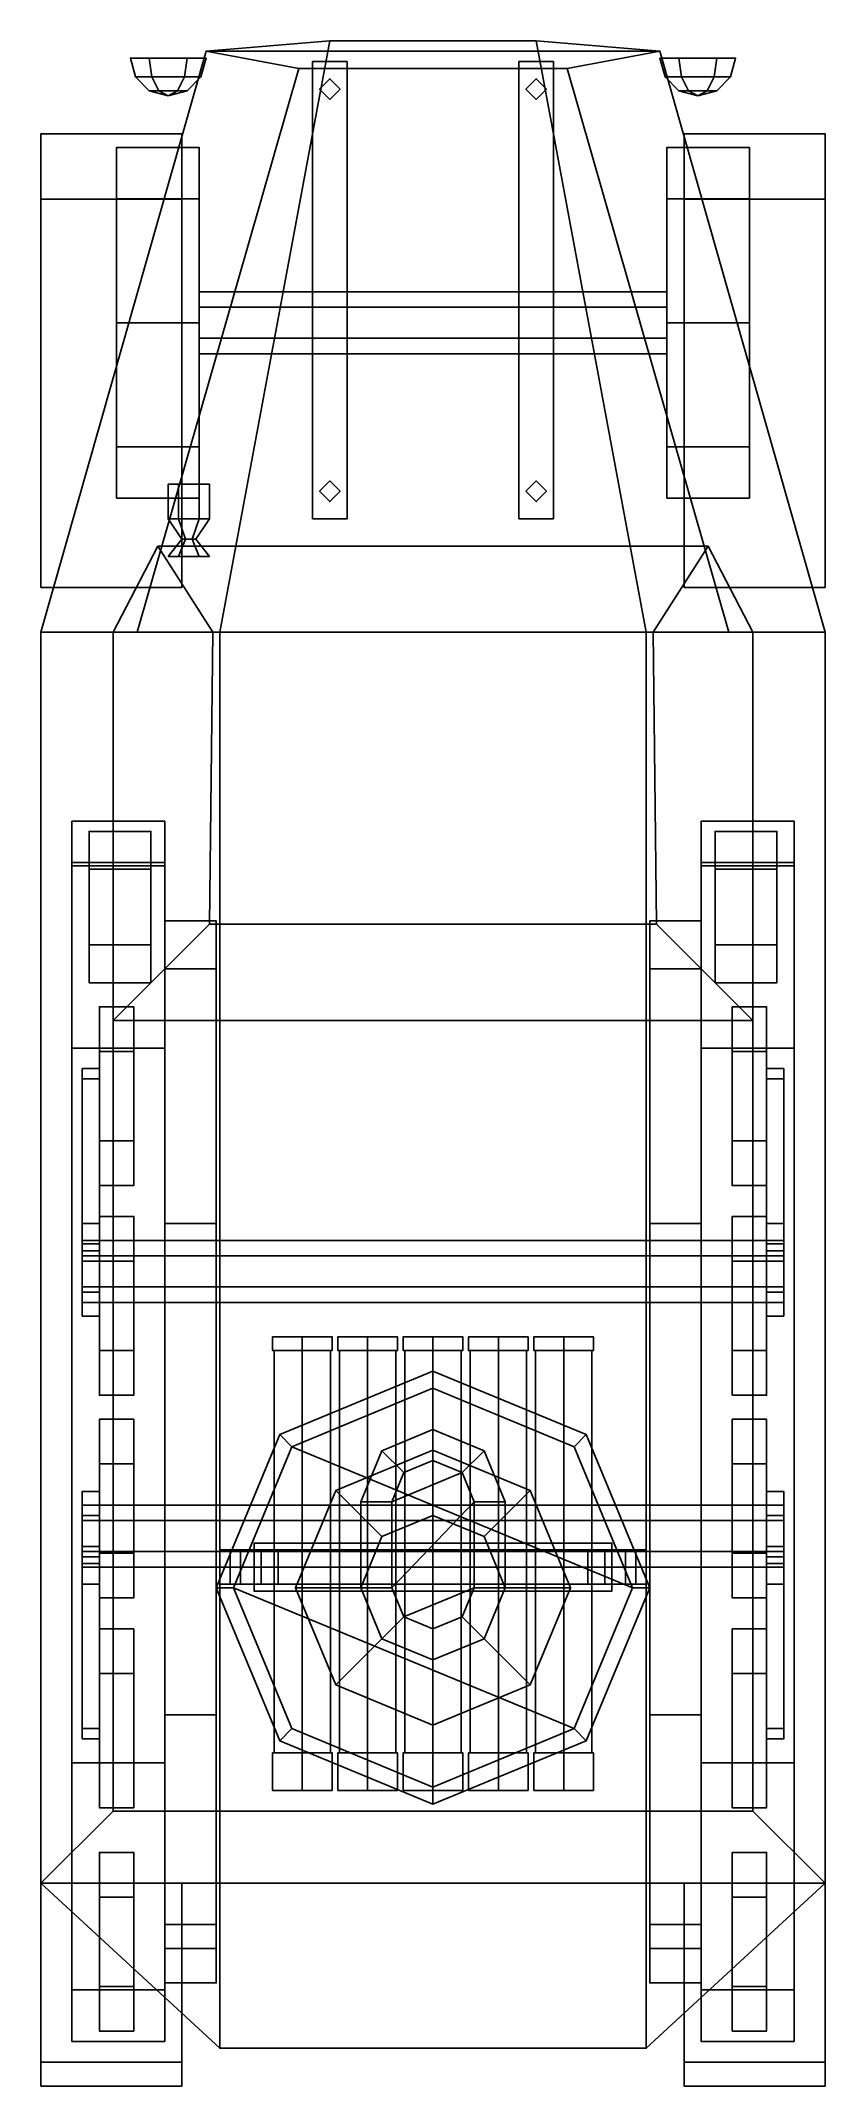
# Model space of a CAD drawing. Extents: x -1.14 to 1.14, y -3.04 to 2.91.
import ezdxf

# ---------------------------------------------------------------- set-up
doc = ezdxf.new("R2010")
doc.units = 0
doc.layers.get('0').update_dxf_attribs({"linetype": 'CONTINUOUS'})
for name, color, linetype in [('BOGIE', 5, 'CONTINUOUS'), ('MUDGUARD', 4, 'CONTINUOUS'), ('TRACKS', 6, 'CONTINUOUS'), ('TUBES', 1, 'CONTINUOUS'), ('TURRET', 2, 'CONTINUOUS'), ('WHEELS', 2, 'CONTINUOUS')]:
    doc.layers.add(name, color=color, linetype=linetype)

msp = doc.modelspace()

# ---------------------------------------------------------------- linework, layer by layer
for points in [[(-0.3, 2.91, 0.6), (-0.62, 1.19, 0.68), (-1.14, 1.19, 1.37), (-0.66, 2.88, 1.13)], [(-0.66, 2.88, 1.13), (-1.14, 1.19, 1.37), (-0.86, 1.19, 1.77), (-0.39, 2.83, 1.54)], [(-0.66, 2.86, 1.09), (-0.715, 2.86, 0.9947), (-0.825, 2.86, 0.9947), (-0.88, 2.86, 1.09)], [(-0.8653, 2.805, 1.09), (-0.88, 2.86, 1.09), (-0.825, 2.86, 0.9947), (-0.8176, 2.805, 1.0075)], [(-0.715, 2.86, 1.1853), (-0.66, 2.86, 1.09), (-0.88, 2.86, 1.09), (-0.825, 2.86, 1.1853)], [(-0.8176, 2.805, 1.1725), (-0.825, 2.86, 1.1853), (-0.88, 2.86, 1.09), (-0.8653, 2.805, 1.09)], [(-0.8176, 2.805, 1.0075), (-0.825, 2.86, 0.9947), (-0.715, 2.86, 0.9947), (-0.7224, 2.805, 1.0075)], [(-0.7224, 2.805, 1.1725), (-0.715, 2.86, 1.1853), (-0.825, 2.86, 1.1853), (-0.8176, 2.805, 1.1725)], [(-0.7224, 2.805, 1.0075), (-0.715, 2.86, 0.9947), (-0.66, 2.86, 1.09), (-0.6747, 2.805, 1.09)], [(-0.6747, 2.805, 1.09), (-0.66, 2.86, 1.09), (-0.715, 2.86, 1.1853), (-0.7224, 2.805, 1.1725)], [(-0.66, 2.88, 1.13), (0.66, 2.88, 1.13), (0.3, 2.91, 0.6), (-0.3, 2.91, 0.6)], [(-0.39, 2.83, 1.54), (0.39, 2.83, 1.54), (0.66, 2.88, 1.13), (-0.66, 2.88, 1.13)], [(0.3, 2.91, 0.6), (0.62, 1.19, 0.68), (-0.62, 1.19, 0.68), (-0.3, 2.91, 0.6)], [(0.66, 2.88, 1.13), (1.14, 1.19, 1.37), (0.62, 1.19, 0.68), (0.3, 2.91, 0.6)], [(0.39, 2.83, 1.54), (0.86, 1.19, 1.77), (1.14, 1.19, 1.37), (0.66, 2.88, 1.13)], [(0.6747, 2.805, 1.09), (0.66, 2.86, 1.09), (0.715, 2.86, 0.9947), (0.7224, 2.805, 1.0075)], [(0.7224, 2.805, 1.1725), (0.715, 2.86, 1.1853), (0.66, 2.86, 1.09), (0.6747, 2.805, 1.09)], [(0.825, 2.86, 1.1853), (0.88, 2.86, 1.09), (0.66, 2.86, 1.09), (0.715, 2.86, 1.1853)], [(0.88, 2.86, 1.09), (0.825, 2.86, 0.9947), (0.715, 2.86, 0.9947), (0.66, 2.86, 1.09)], [(0.7224, 2.805, 1.0075), (0.715, 2.86, 0.9947), (0.825, 2.86, 0.9947), (0.8176, 2.805, 1.0075)], [(0.8176, 2.805, 1.1725), (0.825, 2.86, 1.1853), (0.715, 2.86, 1.1853), (0.7224, 2.805, 1.1725)], [(0.8176, 2.805, 1.0075), (0.825, 2.86, 0.9947), (0.88, 2.86, 1.09), (0.8653, 2.805, 1.09)], [(0.8653, 2.805, 1.09), (0.88, 2.86, 1.09), (0.825, 2.86, 1.1853), (0.8176, 2.805, 1.1725)], [(-0.825, 2.7647, 1.09), (-0.8653, 2.805, 1.09), (-0.8176, 2.805, 1.0075), (-0.7975, 2.7647, 1.0424)], [(-0.7975, 2.7647, 1.1376), (-0.8176, 2.805, 1.1725), (-0.8653, 2.805, 1.09), (-0.825, 2.7647, 1.09)], [(-0.86, 1.19, 1.77), (0.86, 1.19, 1.77), (0.39, 2.83, 1.54), (-0.39, 2.83, 1.54)], [(-0.7975, 2.7647, 1.0424), (-0.8176, 2.805, 1.0075), (-0.7224, 2.805, 1.0075), (-0.7425, 2.7647, 1.0424)], [(-0.7425, 2.7647, 1.1376), (-0.7224, 2.805, 1.1725), (-0.8176, 2.805, 1.1725), (-0.7975, 2.7647, 1.1376)], [(-0.7425, 2.7647, 1.0424), (-0.7224, 2.805, 1.0075), (-0.6747, 2.805, 1.09), (-0.715, 2.7647, 1.09)], [(-0.715, 2.7647, 1.09), (-0.6747, 2.805, 1.09), (-0.7224, 2.805, 1.1725), (-0.7425, 2.7647, 1.1376)], [(-0.35, 2.85, 0.56), (-0.35, 1.52, 0.56), (-0.25, 1.52, 0.56), (-0.25, 2.85, 0.56)], [(-0.25, 2.85, 0.56), (-0.25, 2.85, 0.47), (-0.35, 2.85, 0.47), (-0.35, 2.85, 0.56)], [(-0.35, 2.85, 0.47), (-0.35, 1.52, 0.47), (-0.35, 1.52, 0.56), (-0.35, 2.85, 0.56)], [(-0.25, 2.85, 0.47), (-0.25, 1.52, 0.47), (-0.35, 1.52, 0.47), (-0.35, 2.85, 0.47)], [(-0.3, 2.8, 0.56), (-0.33, 2.77, 0.56), (-0.33, 2.77, 0.6), (-0.3, 2.8, 0.6)], [(-0.27, 2.77, 0.56), (-0.3, 2.8, 0.56), (-0.3, 2.8, 0.6), (-0.27, 2.77, 0.6)], [(-0.25, 1.52, 0.56), (-0.25, 1.52, 0.47), (-0.25, 2.85, 0.47), (-0.25, 2.85, 0.56)], [(0.25, 2.85, 0.47), (0.25, 1.52, 0.47), (0.25, 1.52, 0.56), (0.25, 2.85, 0.56)], [(0.35, 2.85, 0.56), (0.35, 2.85, 0.47), (0.25, 2.85, 0.47), (0.25, 2.85, 0.56)], [(0.35, 2.85, 0.47), (0.35, 1.52, 0.47), (0.25, 1.52, 0.47), (0.25, 2.85, 0.47)], [(0.25, 2.85, 0.56), (0.25, 1.52, 0.56), (0.35, 1.52, 0.56), (0.35, 2.85, 0.56)], [(0.3, 2.8, 0.56), (0.27, 2.77, 0.56), (0.27, 2.77, 0.6), (0.3, 2.8, 0.6)], [(0.33, 2.77, 0.56), (0.3, 2.8, 0.56), (0.3, 2.8, 0.6), (0.33, 2.77, 0.6)], [(0.35, 1.52, 0.56), (0.35, 1.52, 0.47), (0.35, 2.85, 0.47), (0.35, 2.85, 0.56)], [(0.715, 2.7647, 1.09), (0.6747, 2.805, 1.09), (0.7224, 2.805, 1.0075), (0.7425, 2.7647, 1.0424)], [(0.7425, 2.7647, 1.1376), (0.7224, 2.805, 1.1725), (0.6747, 2.805, 1.09), (0.715, 2.7647, 1.09)], [(0.7425, 2.7647, 1.0424), (0.7224, 2.805, 1.0075), (0.8176, 2.805, 1.0075), (0.7975, 2.7647, 1.0424)], [(0.7975, 2.7647, 1.1376), (0.8176, 2.805, 1.1725), (0.7224, 2.805, 1.1725), (0.7425, 2.7647, 1.1376)], [(0.7975, 2.7647, 1.0424), (0.8176, 2.805, 1.0075), (0.8653, 2.805, 1.09), (0.825, 2.7647, 1.09)], [(0.825, 2.7647, 1.09), (0.8653, 2.805, 1.09), (0.8176, 2.805, 1.1725), (0.7975, 2.7647, 1.1376)], [(-0.77, 2.75, 1.09), (-0.7975, 2.7647, 1.1376), (-0.825, 2.7647, 1.09), (-0.77, 2.75, 1.09)], [(-0.77, 2.75, 1.09), (-0.825, 2.7647, 1.09), (-0.7975, 2.7647, 1.0424), (-0.77, 2.75, 1.09)], [(-0.77, 2.75, 1.09), (-0.7425, 2.7647, 1.1376), (-0.7975, 2.7647, 1.1376), (-0.77, 2.75, 1.09)], [(-0.77, 2.75, 1.09), (-0.7975, 2.7647, 1.0424), (-0.7425, 2.7647, 1.0424), (-0.77, 2.75, 1.09)], [(-0.77, 2.75, 1.09), (-0.715, 2.7647, 1.09), (-0.7425, 2.7647, 1.1376), (-0.77, 2.75, 1.09)], [(-0.77, 2.75, 1.09), (-0.7425, 2.7647, 1.0424), (-0.715, 2.7647, 1.09), (-0.77, 2.75, 1.09)], [(-0.33, 2.77, 0.56), (-0.3, 2.74, 0.56), (-0.3, 2.74, 0.6), (-0.33, 2.77, 0.6)], [(-0.3, 2.74, 0.56), (-0.27, 2.77, 0.56), (-0.27, 2.77, 0.6), (-0.3, 2.74, 0.6)], [(0.27, 2.77, 0.56), (0.3, 2.74, 0.56), (0.3, 2.74, 0.6), (0.27, 2.77, 0.6)], [(0.3, 2.74, 0.56), (0.33, 2.77, 0.56), (0.33, 2.77, 0.6), (0.3, 2.74, 0.6)], [(0.77, 2.75, 1.09), (0.715, 2.7647, 1.09), (0.7425, 2.7647, 1.0424), (0.77, 2.75, 1.09)], [(0.77, 2.75, 1.09), (0.7425, 2.7647, 1.1376), (0.715, 2.7647, 1.09), (0.77, 2.75, 1.09)], [(0.77, 2.75, 1.09), (0.7425, 2.7647, 1.0424), (0.7975, 2.7647, 1.0424), (0.77, 2.75, 1.09)], [(0.77, 2.75, 1.09), (0.7975, 2.7647, 1.1376), (0.7425, 2.7647, 1.1376), (0.77, 2.75, 1.09)], [(0.77, 2.75, 1.09), (0.7975, 2.7647, 1.0424), (0.825, 2.7647, 1.09), (0.77, 2.75, 1.09)], [(0.77, 2.75, 1.09), (0.825, 2.7647, 1.09), (0.7975, 2.7647, 1.1376), (0.77, 2.75, 1.09)], [(-0.74, 1.62, 1.842), (-0.77, 1.62, 1.79), (-0.77, 1.52, 1.79), (-0.74, 1.52, 1.842)], [(-0.77, 1.62, 1.79), (-0.74, 1.62, 1.738), (-0.74, 1.52, 1.738), (-0.77, 1.52, 1.79)], [(-0.65, 1.62, 1.79), (-0.77, 1.62, 1.79), (-0.74, 1.62, 1.842), (-0.68, 1.62, 1.842)], [(-0.68, 1.62, 1.738), (-0.74, 1.62, 1.738), (-0.77, 1.62, 1.79), (-0.65, 1.62, 1.79)], [(-0.68, 1.62, 1.842), (-0.74, 1.62, 1.842), (-0.74, 1.52, 1.842), (-0.68, 1.52, 1.842)], [(-0.74, 1.62, 1.738), (-0.68, 1.62, 1.738), (-0.68, 1.52, 1.738), (-0.74, 1.52, 1.738)], [(-0.65, 1.62, 1.79), (-0.68, 1.62, 1.842), (-0.68, 1.52, 1.842), (-0.65, 1.52, 1.79)], [(-0.68, 1.62, 1.738), (-0.65, 1.62, 1.79), (-0.65, 1.52, 1.79), (-0.68, 1.52, 1.738)], [(-0.3, 1.63, 0.56), (-0.33, 1.6, 0.56), (-0.33, 1.6, 0.6), (-0.3, 1.63, 0.6)], [(-0.27, 1.6, 0.56), (-0.3, 1.63, 0.56), (-0.3, 1.63, 0.6), (-0.27, 1.6, 0.6)], [(0.3, 1.63, 0.56), (0.27, 1.6, 0.56), (0.27, 1.6, 0.6), (0.3, 1.63, 0.6)], [(0.33, 1.6, 0.56), (0.3, 1.63, 0.56), (0.3, 1.63, 0.6), (0.33, 1.6, 0.6)], [(-0.33, 1.6, 0.56), (-0.3, 1.57, 0.56), (-0.3, 1.57, 0.6), (-0.33, 1.6, 0.6)], [(-0.3, 1.57, 0.56), (-0.27, 1.6, 0.56), (-0.27, 1.6, 0.6), (-0.3, 1.57, 0.6)], [(0.27, 1.6, 0.56), (0.3, 1.57, 0.56), (0.3, 1.57, 0.6), (0.27, 1.6, 0.6)], [(0.3, 1.57, 0.56), (0.33, 1.6, 0.56), (0.33, 1.6, 0.6), (0.3, 1.57, 0.6)], [(-0.72, 1.46, 1.7727), (-0.73, 1.46, 1.79), (-0.77, 1.52, 1.79), (-0.74, 1.52, 1.738)], [(-0.73, 1.46, 1.79), (-0.72, 1.46, 1.8073), (-0.74, 1.52, 1.842), (-0.77, 1.52, 1.79)], [(-0.7, 1.46, 1.7727), (-0.72, 1.46, 1.7727), (-0.74, 1.52, 1.738), (-0.68, 1.52, 1.738)], [(-0.72, 1.46, 1.8073), (-0.7, 1.46, 1.8073), (-0.68, 1.52, 1.842), (-0.74, 1.52, 1.842)], [(-0.69, 1.46, 1.79), (-0.7, 1.46, 1.7727), (-0.68, 1.52, 1.738), (-0.65, 1.52, 1.79)], [(-0.7, 1.46, 1.8073), (-0.69, 1.46, 1.79), (-0.65, 1.52, 1.79), (-0.68, 1.52, 1.842)], [(-0.35, 1.52, 0.56), (-0.35, 1.52, 0.47), (-0.25, 1.52, 0.47), (-0.25, 1.52, 0.56)], [(0.25, 1.52, 0.56), (0.25, 1.52, 0.47), (0.35, 1.52, 0.47), (0.35, 1.52, 0.56)], [(-0.8, 1.44, 1.67), (-0.93, 1.19, 1.67), (-0.65, 1.19, 2.11), (-0.64, 1.19, 2.11)], [(-0.64, 1.19, 2.11), (0.64, 1.19, 2.11), (0.8, 1.44, 1.67), (-0.8, 1.44, 1.67)], [(-0.72, 1.46, 1.8073), (-0.73, 1.46, 1.79), (-0.77, 1.41, 1.79), (-0.74, 1.41, 1.842)], [(-0.73, 1.46, 1.79), (-0.72, 1.46, 1.7727), (-0.74, 1.41, 1.738), (-0.77, 1.41, 1.79)], [(-0.7, 1.46, 1.8073), (-0.72, 1.46, 1.8073), (-0.74, 1.41, 1.842), (-0.68, 1.41, 1.842)], [(-0.72, 1.46, 1.7727), (-0.7, 1.46, 1.7727), (-0.68, 1.41, 1.738), (-0.74, 1.41, 1.738)], [(-0.69, 1.46, 1.79), (-0.7, 1.46, 1.8073), (-0.68, 1.41, 1.842), (-0.65, 1.41, 1.79)], [(-0.7, 1.46, 1.7727), (-0.69, 1.46, 1.79), (-0.65, 1.41, 1.79), (-0.68, 1.41, 1.738)], [(0.64, 1.19, 2.11), (0.65, 1.19, 2.11), (0.93, 1.19, 1.67), (0.8, 1.44, 1.67)], [(-0.68, 1.41, 1.842), (-0.74, 1.41, 1.842), (-0.77, 1.41, 1.79), (-0.65, 1.41, 1.79)], [(-0.65, 1.41, 1.79), (-0.77, 1.41, 1.79), (-0.74, 1.41, 1.738), (-0.68, 1.41, 1.738)], [(-1.14, 1.19, 1.37), (-1.14, -2.45, 1.37), (-0.93, -2.24, 1.67), (-0.93, 1.19, 1.67)], [(-0.62, 1.19, 0.68), (-0.62, -2.93, 0.68), (-1.14, -2.45, 1.37), (-1.14, 1.19, 1.37)], [(-1.14, -2.76, 0.92), (-1.14, 1.19, 0.92), (-1.14, 1.19, 1.37), (-1.14, -2.45, 1.37)], [(-1.14, -2.45, 1.37), (-1.14, 1.19, 1.37), (-1.14, 1.19, 0.92), (-1.14, -2.76, 0.92)], [(-0.93, -2.24, 1.67), (0.93, -2.24, 1.67), (0.93, 1.19, 1.67), (-0.93, 1.19, 1.67)], [(-0.93, 1.19, 1.67), (0.93, 1.19, 1.67), (0.65, 1.19, 2.11), (-0.65, 1.19, 2.11)], [(-0.93, 1.19, 1.67), (-0.93, 0.06, 1.67), (-0.65, 0.34, 2.11), (-0.64, 1.19, 2.11)], [(-0.65, 1.19, 2.11), (0.65, 1.19, 2.11), (0.64, 1.19, 2.11), (-0.64, 1.19, 2.11)], [(-0.65, 0.34, 2.11), (0.65, 0.34, 2.11), (0.64, 1.19, 2.11), (-0.64, 1.19, 2.11)], [(0.62, 1.19, 0.68), (0.62, -2.93, 0.68), (-0.62, -2.93, 0.68), (-0.62, 1.19, 0.68)], [(1.14, 1.19, 1.37), (1.14, -2.45, 1.37), (0.62, -2.93, 0.68), (0.62, 1.19, 0.68)], [(0.64, 1.19, 2.11), (0.65, 0.34, 2.11), (0.93, 0.06, 1.67), (0.93, 1.19, 1.67)], [(0.93, 1.19, 1.67), (0.93, -2.24, 1.67), (1.14, -2.45, 1.37), (1.14, 1.19, 1.37)], [(1.14, -2.45, 1.37), (1.14, 1.19, 1.37), (1.14, 1.19, 0.92), (1.14, -2.76, 0.92)], [(1.14, -2.76, 0.92), (1.14, 1.19, 0.92), (1.14, 1.19, 1.37), (1.14, -2.45, 1.37)], [(-0.93, 0.06, 1.67), (0.93, 0.06, 1.67), (0.65, 0.34, 2.11), (-0.65, 0.34, 2.11)], [(-0.63, 0.35, 0.7), (-0.63, -0.53, 0.4), (-0.78, -0.53, 0.4), (-0.78, 0.35, 0.9)], [(-0.78, 0.35, 0.9), (-0.78, -0.53, 0.4), (-0.78, -0.53, 0.49), (-0.78, 0.21, 0.9)], [(-0.63, -0.53, 0.49), (-0.63, -0.53, 0.4), (-0.63, 0.35, 0.7), (-0.63, 0.21, 0.7)], [(0.63, 0.35, 0.7), (0.63, -0.53, 0.4), (0.63, -0.53, 0.49), (0.63, 0.21, 0.7)], [(0.78, 0.35, 0.91), (0.78, -0.53, 0.4), (0.63, -0.53, 0.4), (0.63, 0.35, 0.7)], [(0.78, -0.53, 0.49), (0.78, -0.53, 0.4), (0.78, 0.35, 0.91), (0.78, 0.21, 0.91)], [(-0.78, 0.21, 0.9), (-0.78, -0.53, 0.49), (-0.63, -0.53, 0.49), (-0.63, 0.21, 0.7)], [(0.63, 0.21, 0.7), (0.63, -0.53, 0.49), (0.78, -0.53, 0.49), (0.78, 0.21, 0.91)], [(-0.78, -0.53, 0.4), (-0.78, -1.96, 0.4), (-0.78, -1.96, 0.49), (-0.78, -0.53, 0.49)], [(-0.63, -0.53, 0.4), (-0.63, -1.96, 0.4), (-0.78, -1.96, 0.4), (-0.78, -0.53, 0.4)], [(-0.78, -0.53, 0.49), (-0.78, -1.96, 0.49), (-0.63, -1.96, 0.49), (-0.63, -0.53, 0.49)], [(-0.63, -1.96, 0.49), (-0.63, -1.96, 0.4), (-0.63, -0.53, 0.4), (-0.63, -0.53, 0.49)], [(0.63, -0.53, 0.49), (0.63, -1.96, 0.49), (0.78, -1.96, 0.49), (0.78, -0.53, 0.49)], [(0.63, -0.53, 0.4), (0.63, -1.96, 0.4), (0.63, -1.96, 0.49), (0.63, -0.53, 0.49)], [(0.78, -0.53, 0.4), (0.78, -1.96, 0.4), (0.63, -1.96, 0.4), (0.63, -0.53, 0.4)], [(0.78, -1.96, 0.49), (0.78, -1.96, 0.4), (0.78, -0.53, 0.4), (0.78, -0.53, 0.49)], [(-0.63, -1.96, 0.4), (-0.63, -2.57, 0.51), (-0.78, -2.57, 0.51), (-0.78, -1.96, 0.4)], [(-0.78, -1.96, 0.4), (-0.78, -2.57, 0.51), (-0.78, -2.57, 0.6), (-0.78, -1.96, 0.49)], [(-0.78, -1.96, 0.49), (-0.78, -2.57, 0.6), (-0.63, -2.57, 0.6), (-0.63, -1.96, 0.49)], [(-0.63, -2.57, 0.6), (-0.63, -2.57, 0.51), (-0.63, -1.96, 0.4), (-0.63, -1.96, 0.49)], [(0.63, -1.96, 0.4), (0.63, -2.57, 0.51), (0.63, -2.57, 0.6), (0.63, -1.96, 0.49)], [(0.78, -1.96, 0.4), (0.78, -2.57, 0.51), (0.63, -2.57, 0.51), (0.63, -1.96, 0.4)], [(0.63, -1.96, 0.49), (0.63, -2.57, 0.6), (0.78, -2.57, 0.6), (0.78, -1.96, 0.49)], [(0.78, -2.57, 0.6), (0.78, -2.57, 0.51), (0.78, -1.96, 0.4), (0.78, -1.96, 0.49)], [(-1.14, -2.45, 1.37), (1.14, -2.45, 1.37), (0.93, -2.24, 1.67), (-0.93, -2.24, 1.67)], [(-0.62, -2.93, 0.68), (0.62, -2.93, 0.68), (1.14, -2.45, 1.37), (-1.14, -2.45, 1.37)], [(-0.78, -2.57, 0.6), (-0.78, -2.64, 0.9), (-0.63, -2.64, 0.7), (-0.63, -2.57, 0.6)], [(-0.63, -2.57, 0.51), (-0.63, -2.74, 0.7), (-0.78, -2.74, 0.9), (-0.78, -2.57, 0.51)], [(-0.78, -2.57, 0.51), (-0.78, -2.74, 0.9), (-0.78, -2.64, 0.9), (-0.78, -2.57, 0.6)], [(-0.63, -2.64, 0.7), (-0.63, -2.74, 0.7), (-0.63, -2.57, 0.51), (-0.63, -2.57, 0.6)], [(0.78, -2.57, 0.51), (0.78, -2.74, 0.91), (0.63, -2.74, 0.7), (0.63, -2.57, 0.51)], [(0.63, -2.57, 0.51), (0.63, -2.74, 0.7), (0.63, -2.64, 0.7), (0.63, -2.57, 0.6)], [(0.63, -2.57, 0.6), (0.63, -2.64, 0.7), (0.78, -2.64, 0.91), (0.78, -2.57, 0.6)], [(0.78, -2.64, 0.91), (0.78, -2.74, 0.91), (0.78, -2.57, 0.51), (0.78, -2.57, 0.6)]]:
    msp.add_3dface(points)
at = {"layer": 'BOGIE'}
for points in [[(-0.97, -0.08, 0.39), (-0.97, -0.11, 0.32), (-1.02, -0.11, 0.32), (-1.02, -0.08, 0.39)], [(-1.02, -0.11, 0.32), (-1.02, -0.64, 0.56), (-1.02, -0.61, 0.63), (-1.02, -0.08, 0.39)], [(-1.02, -0.08, 0.39), (-1.02, -0.61, 0.63), (-0.97, -0.61, 0.63), (-0.97, -0.08, 0.39)], [(-0.97, -0.11, 0.32), (-0.97, -0.64, 0.56), (-1.02, -0.64, 0.56), (-1.02, -0.11, 0.32)], [(-0.97, -0.61, 0.63), (-0.97, -0.64, 0.56), (-0.97, -0.11, 0.32), (-0.97, -0.08, 0.39)], [(0.97, -0.08, 0.39), (0.97, -0.61, 0.63), (1.02, -0.61, 0.63), (1.02, -0.08, 0.39)], [(1.02, -0.08, 0.39), (1.02, -0.11, 0.32), (0.97, -0.11, 0.32), (0.97, -0.08, 0.39)], [(0.97, -0.11, 0.32), (0.97, -0.64, 0.56), (0.97, -0.61, 0.63), (0.97, -0.08, 0.39)], [(1.02, -0.11, 0.32), (1.02, -0.64, 0.56), (0.97, -0.64, 0.56), (0.97, -0.11, 0.32)], [(1.02, -0.61, 0.63), (1.02, -0.64, 0.56), (1.02, -0.11, 0.32), (1.02, -0.08, 0.39)], [(-1.02, -0.73, 0.22), (-1.02, -0.8, 0.27), (-1.02, -0.59, 0.54), (-1.02, -0.53, 0.51)], [(-0.97, -0.53, 0.51), (-0.97, -0.73, 0.22), (-1.02, -0.73, 0.22), (-1.02, -0.53, 0.51)], [(-0.97, -0.59, 0.54), (-0.97, -0.8, 0.27), (-0.97, -0.73, 0.22), (-0.97, -0.53, 0.51)], [(1.02, -0.53, 0.51), (1.02, -0.73, 0.22), (0.97, -0.73, 0.22), (0.97, -0.53, 0.51)], [(0.97, -0.73, 0.22), (0.97, -0.8, 0.27), (0.97, -0.59, 0.54), (0.97, -0.53, 0.51)], [(1.02, -0.59, 0.54), (1.02, -0.8, 0.27), (1.02, -0.73, 0.22), (1.02, -0.53, 0.51)], [(1.02, -0.625, 0.7179), (1.02, -0.58, 0.64), (-1.02, -0.58, 0.64), (-1.02, -0.625, 0.7179)], [(1.02, -0.58, 0.64), (1.02, -0.625, 0.5621), (-1.02, -0.625, 0.5621), (-1.02, -0.58, 0.64)], [(-1.02, -0.715, 0.7179), (-1.02, -0.625, 0.7179), (-1.02, -0.58, 0.64), (-1.02, -0.76, 0.64)], [(-1.02, -0.76, 0.64), (-1.02, -0.58, 0.64), (-1.02, -0.625, 0.5621), (-1.02, -0.715, 0.5621)], [(-1.02, -0.59, 0.54), (-1.02, -0.8, 0.27), (-0.97, -0.8, 0.27), (-0.97, -0.59, 0.54)], [(0.97, -0.59, 0.54), (0.97, -0.8, 0.27), (1.02, -0.8, 0.27), (1.02, -0.59, 0.54)], [(1.02, -0.76, 0.64), (1.02, -0.58, 0.64), (1.02, -0.625, 0.7179), (1.02, -0.715, 0.7179)], [(1.02, -0.715, 0.5621), (1.02, -0.625, 0.5621), (1.02, -0.58, 0.64), (1.02, -0.76, 0.64)], [(1.02, -0.715, 0.7179), (1.02, -0.625, 0.7179), (-1.02, -0.625, 0.7179), (-1.02, -0.715, 0.7179)], [(1.02, -0.625, 0.5621), (1.02, -0.715, 0.5621), (-1.02, -0.715, 0.5621), (-1.02, -0.625, 0.5621)], [(1.02, -0.76, 0.64), (1.02, -0.715, 0.7179), (-1.02, -0.715, 0.7179), (-1.02, -0.76, 0.64)], [(1.02, -0.715, 0.5621), (1.02, -0.76, 0.64), (-1.02, -0.76, 0.64), (-1.02, -0.715, 0.5621)], [(-0.97, -0.73, 0.22), (-0.97, -0.8, 0.27), (-1.02, -0.8, 0.27), (-1.02, -0.73, 0.22)], [(1.02, -0.73, 0.22), (1.02, -0.8, 0.27), (0.97, -0.8, 0.27), (0.97, -0.73, 0.22)], [(-0.97, -1.52, 0.54), (-0.97, -1.31, 0.27), (-1.02, -1.31, 0.27), (-1.02, -1.52, 0.54)], [(-1.02, -1.52, 0.54), (-1.02, -1.31, 0.27), (-1.02, -1.38, 0.22), (-1.02, -1.58, 0.51)], [(-1.02, -1.38, 0.22), (-1.02, -1.31, 0.27), (-0.97, -1.31, 0.27), (-0.97, -1.38, 0.22)], [(-1.02, -1.395, 0.5621), (-1.02, -1.485, 0.5621), (-1.02, -1.53, 0.64), (-1.02, -1.35, 0.64)], [(-1.02, -1.395, 0.5621), (-1.02, -1.35, 0.64), (1.02, -1.35, 0.64), (1.02, -1.395, 0.5621)], [(-1.02, -1.35, 0.64), (-1.02, -1.395, 0.7179), (1.02, -1.395, 0.7179), (1.02, -1.35, 0.64)], [(-1.02, -1.35, 0.64), (-1.02, -1.53, 0.64), (-1.02, -1.485, 0.7179), (-1.02, -1.395, 0.7179)], [(-0.97, -1.38, 0.22), (-0.97, -1.31, 0.27), (-0.97, -1.52, 0.54), (-0.97, -1.58, 0.51)], [(1.02, -1.52, 0.54), (1.02, -1.31, 0.27), (0.97, -1.31, 0.27), (0.97, -1.52, 0.54)], [(0.97, -1.52, 0.54), (0.97, -1.31, 0.27), (0.97, -1.38, 0.22), (0.97, -1.58, 0.51)], [(0.97, -1.38, 0.22), (0.97, -1.31, 0.27), (1.02, -1.31, 0.27), (1.02, -1.38, 0.22)], [(1.02, -1.38, 0.22), (1.02, -1.31, 0.27), (1.02, -1.52, 0.54), (1.02, -1.58, 0.51)], [(1.02, -1.35, 0.64), (1.02, -1.53, 0.64), (1.02, -1.485, 0.5621), (1.02, -1.395, 0.5621)], [(1.02, -1.395, 0.7179), (1.02, -1.485, 0.7179), (1.02, -1.53, 0.64), (1.02, -1.35, 0.64)], [(-1.02, -1.58, 0.51), (-1.02, -1.38, 0.22), (-0.97, -1.38, 0.22), (-0.97, -1.58, 0.51)], [(-1.02, -1.485, 0.5621), (-1.02, -1.395, 0.5621), (1.02, -1.395, 0.5621), (1.02, -1.485, 0.5621)], [(-1.02, -1.395, 0.7179), (-1.02, -1.485, 0.7179), (1.02, -1.485, 0.7179), (1.02, -1.395, 0.7179)], [(0.97, -1.58, 0.51), (0.97, -1.38, 0.22), (1.02, -1.38, 0.22), (1.02, -1.58, 0.51)], [(-1.02, -2, 0.32), (-1.02, -1.47, 0.56), (-0.97, -1.47, 0.56), (-0.97, -2, 0.32)], [(-1.02, -1.5, 0.63), (-1.02, -1.47, 0.56), (-1.02, -2, 0.32), (-1.02, -2.03, 0.39)], [(-1.02, -1.53, 0.64), (-1.02, -1.485, 0.5621), (1.02, -1.485, 0.5621), (1.02, -1.53, 0.64)], [(-1.02, -1.485, 0.7179), (-1.02, -1.53, 0.64), (1.02, -1.53, 0.64), (1.02, -1.485, 0.7179)], [(-0.97, -2, 0.32), (-0.97, -1.47, 0.56), (-0.97, -1.5, 0.63), (-0.97, -2.03, 0.39)], [(0.97, -1.5, 0.63), (0.97, -1.47, 0.56), (0.97, -2, 0.32), (0.97, -2.03, 0.39)], [(0.97, -2, 0.32), (0.97, -1.47, 0.56), (1.02, -1.47, 0.56), (1.02, -2, 0.32)], [(1.02, -2, 0.32), (1.02, -1.47, 0.56), (1.02, -1.5, 0.63), (1.02, -2.03, 0.39)], [(-0.97, -2.03, 0.39), (-0.97, -1.5, 0.63), (-1.02, -1.5, 0.63), (-1.02, -2.03, 0.39)], [(1.02, -2.03, 0.39), (1.02, -1.5, 0.63), (0.97, -1.5, 0.63), (0.97, -2.03, 0.39)], [(-1.02, -2.03, 0.39), (-1.02, -2, 0.32), (-0.97, -2, 0.32), (-0.97, -2.03, 0.39)], [(0.97, -2.03, 0.39), (0.97, -2, 0.32), (1.02, -2, 0.32), (1.02, -2.03, 0.39)]]:
    msp.add_3dface(points, dxfattribs=at)
at = {"layer": 'MUDGUARD'}
for points in [[(-1.14, 2.45, 1.08), (-1.14, 2.64, 0.92), (-0.73, 2.64, 0.92), (-0.73, 2.45, 1.08)], [(-0.73, 2.45, 1.08), (-0.73, 2.64, 0.92), (-1.14, 2.64, 0.92), (-1.14, 2.45, 1.08)], [(-1.14, 1.32, 0.92), (-1.14, 2.64, 0.92), (-1.14, 2.45, 1.08), (-1.14, 1.32, 1.08)], [(-1.14, 1.32, 1.08), (-1.14, 2.45, 1.08), (-1.14, 2.64, 0.92), (-1.14, 1.32, 0.92)], [(1.14, 2.45, 1.08), (1.14, 2.64, 0.92), (0.73, 2.64, 0.92), (0.73, 2.45, 1.08)], [(0.73, 2.45, 1.08), (0.73, 2.64, 0.92), (1.14, 2.64, 0.92), (1.14, 2.45, 1.08)], [(1.14, 1.32, 1.08), (1.14, 2.45, 1.08), (1.14, 2.64, 0.92), (1.14, 1.32, 0.92)], [(1.14, 1.32, 0.92), (1.14, 2.64, 0.92), (1.14, 2.45, 1.08), (1.14, 1.32, 1.08)], [(-1.14, 1.32, 1.08), (-1.14, 2.45, 1.08), (-0.73, 2.45, 1.08), (-0.73, 1.32, 1.08)], [(-0.73, 1.32, 1.08), (-0.73, 2.45, 1.08), (-1.14, 2.45, 1.08), (-1.14, 1.32, 1.08)], [(0.73, 1.32, 1.08), (0.73, 2.45, 1.08), (1.14, 2.45, 1.08), (1.14, 1.32, 1.08)], [(1.14, 1.32, 1.08), (1.14, 2.45, 1.08), (0.73, 2.45, 1.08), (0.73, 1.32, 1.08)], [(-0.73, -2.97, 0.88), (-0.73, -2.45, 0.88), (-1.14, -2.45, 0.88), (-1.14, -2.97, 0.88)], [(-1.14, -2.97, 0.88), (-1.14, -2.45, 0.88), (-0.73, -2.45, 0.88), (-0.73, -2.97, 0.88)], [(-1.14, -3, 0.7), (-1.14, -2.45, 0.72), (-1.14, -2.45, 0.88), (-1.14, -2.97, 0.88)], [(-1.14, -2.97, 0.88), (-1.14, -2.45, 0.88), (-1.14, -2.45, 0.72), (-1.14, -3, 0.7)], [(0.73, -2.97, 0.88), (0.73, -2.45, 0.88), (1.14, -2.45, 0.88), (1.14, -2.97, 0.88)], [(1.14, -2.97, 0.88), (1.14, -2.45, 0.88), (0.73, -2.45, 0.88), (0.73, -2.97, 0.88)], [(1.14, -2.97, 0.88), (1.14, -2.45, 0.88), (1.14, -2.45, 0.72), (1.14, -3, 0.7)], [(1.14, -3, 0.7), (1.14, -2.45, 0.72), (1.14, -2.45, 0.88), (1.14, -2.97, 0.88)], [(-0.73, -3.04, 0.46), (-0.73, -2.97, 0.88), (-1.14, -2.97, 0.88), (-1.14, -3.04, 0.46)], [(-1.14, -3.04, 0.46), (-1.14, -2.97, 0.88), (-0.73, -2.97, 0.88), (-0.73, -3.04, 0.46)], [(1.14, -3.04, 0.46), (1.14, -2.97, 0.88), (0.73, -2.97, 0.88), (0.73, -3.04, 0.46)], [(0.73, -3.04, 0.46), (0.73, -2.97, 0.88), (1.14, -2.97, 0.88), (1.14, -3.04, 0.46)]]:
    msp.add_3dface(points, dxfattribs=at)
at = {"layer": 'TRACKS'}
for points in [[(-1.05, 0.52, 0.3), (-1.05, 0.64, 0.52), (-0.78, 0.64, 0.52), (-0.78, 0.52, 0.3)], [(-0.78, 0.52, 0.3), (-0.78, 0.64, 0.52), (-1.05, 0.64, 0.52), (-1.05, 0.52, 0.3)], [(-0.78, 0.64, 0.52), (-0.78, 0.51, 0.74), (-1.05, 0.51, 0.74), (-1.05, 0.64, 0.52)], [(-1.05, 0.64, 0.52), (-1.05, 0.51, 0.74), (-0.78, 0.51, 0.74), (-0.78, 0.64, 0.52)], [(0.78, 0.64, 0.52), (0.78, 0.51, 0.74), (1.05, 0.51, 0.74), (1.05, 0.64, 0.52)], [(1.05, 0.64, 0.52), (1.05, 0.51, 0.74), (0.78, 0.51, 0.74), (0.78, 0.64, 0.52)], [(1.05, 0.52, 0.3), (1.05, 0.64, 0.52), (0.78, 0.64, 0.52), (0.78, 0.52, 0.3)], [(0.78, 0.52, 0.3), (0.78, 0.64, 0.52), (1.05, 0.64, 0.52), (1.05, 0.52, 0.3)], [(-0.78, -0.02), (-0.78, 0.52, 0.3), (-1.05, 0.52, 0.3), (-1.05, -0.02)], [(-1.05, -0.02), (-1.05, 0.52, 0.3), (-0.78, 0.52, 0.3), (-0.78, -0.02)], [(-1.05, -2.76, 0.74), (-1.05, 0.51, 0.74), (-0.78, 0.51, 0.74), (-0.78, -2.76, 0.74)], [(-0.78, -2.76, 0.74), (-0.78, 0.51, 0.74), (-1.05, 0.51, 0.74), (-1.05, -2.76, 0.74)], [(0.78, -0.02), (0.78, 0.52, 0.3), (1.05, 0.52, 0.3), (1.05, -0.02)], [(1.05, -0.02), (1.05, 0.52, 0.3), (0.78, 0.52, 0.3), (0.78, -0.02)], [(1.05, -2.76, 0.74), (1.05, 0.51, 0.74), (0.78, 0.51, 0.74), (0.78, -2.76, 0.74)], [(0.78, -2.76, 0.74), (0.78, 0.51, 0.74), (1.05, 0.51, 0.74), (1.05, -2.76, 0.74)], [(-1.05, -0.02), (-1.05, -2.1), (-0.78, -2.1), (-0.78, -0.02)], [(-0.78, -0.02), (-0.78, -2.1), (-1.05, -2.1), (-1.05, -0.02)], [(1.05, -0.02), (1.05, -2.1), (0.78, -2.1), (0.78, -0.02)], [(0.78, -0.02), (0.78, -2.1), (1.05, -2.1), (1.05, -0.02)], [(-1.05, -2.1), (-1.05, -2.76, 0.24), (-0.78, -2.76, 0.24), (-0.78, -2.1)], [(-0.78, -2.1), (-0.78, -2.76, 0.24), (-1.05, -2.76, 0.24), (-1.05, -2.1)], [(0.78, -2.1), (0.78, -2.76, 0.24), (1.05, -2.76, 0.24), (1.05, -2.1)], [(1.05, -2.1), (1.05, -2.76, 0.24), (0.78, -2.76, 0.24), (0.78, -2.1)], [(-0.78, -2.76, 0.24), (-0.78, -2.91, 0.49), (-1.05, -2.91, 0.49), (-1.05, -2.76, 0.24)], [(-1.05, -2.76, 0.24), (-1.05, -2.91, 0.49), (-0.78, -2.91, 0.49), (-0.78, -2.76, 0.24)], [(-0.78, -2.91, 0.49), (-0.78, -2.76, 0.74), (-1.05, -2.76, 0.74), (-1.05, -2.91, 0.49)], [(-1.05, -2.91, 0.49), (-1.05, -2.76, 0.74), (-0.78, -2.76, 0.74), (-0.78, -2.91, 0.49)], [(1.05, -2.76, 0.24), (1.05, -2.91, 0.49), (0.78, -2.91, 0.49), (0.78, -2.76, 0.24)], [(0.78, -2.76, 0.24), (0.78, -2.91, 0.49), (1.05, -2.91, 0.49), (1.05, -2.76, 0.24)], [(0.78, -2.91, 0.49), (0.78, -2.76, 0.74), (1.05, -2.76, 0.74), (1.05, -2.91, 0.49)], [(1.05, -2.91, 0.49), (1.05, -2.76, 0.74), (0.78, -2.76, 0.74), (0.78, -2.91, 0.49)]]:
    msp.add_3dface(points, dxfattribs=at)
at = {"layer": 'TUBES'}
for points in [[(-0.38, -0.86, 2.49), (-0.4666, -0.86, 2.44), (-0.4666, -0.9, 2.44), (-0.38, -0.9, 2.49)], [(-0.4666, -0.86, 2.34), (-0.38, -0.86, 2.29), (-0.38, -0.9, 2.29), (-0.4666, -0.9, 2.34)], [(-0.4666, -0.86, 2.34), (-0.4666, -0.86, 2.44), (-0.38, -0.86, 2.49), (-0.38, -0.86, 2.29)], [(-0.4666, -0.86, 2.44), (-0.4666, -0.86, 2.34), (-0.4666, -0.9, 2.34), (-0.4666, -0.9, 2.44)], [(-0.4666, -0.86, 2.14), (-0.4666, -0.86, 2.24), (-0.38, -0.86, 2.29), (-0.38, -0.86, 2.09)], [(-0.4666, -0.86, 2.24), (-0.4666, -0.86, 2.14), (-0.4666, -0.9, 2.14), (-0.4666, -0.9, 2.24)], [(-0.4666, -0.86, 2.14), (-0.38, -0.86, 2.09), (-0.38, -0.9, 2.09), (-0.4666, -0.9, 2.14)], [(-0.38, -0.86, 2.29), (-0.4666, -0.86, 2.24), (-0.4666, -0.9, 2.24), (-0.38, -0.9, 2.29)], [(-0.38, -0.86, 2.29), (-0.2934, -0.86, 2.34), (-0.2934, -0.9, 2.34), (-0.38, -0.9, 2.29)], [(-0.2934, -0.86, 2.44), (-0.38, -0.86, 2.49), (-0.38, -0.9, 2.49), (-0.2934, -0.9, 2.44)], [(-0.38, -0.86, 2.29), (-0.38, -0.86, 2.49), (-0.2934, -0.86, 2.44), (-0.2934, -0.86, 2.34)], [(-0.38, -0.86, 2.09), (-0.38, -0.86, 2.29), (-0.2934, -0.86, 2.24), (-0.2934, -0.86, 2.14)], [(-0.38, -0.86, 2.09), (-0.2934, -0.86, 2.14), (-0.2934, -0.9, 2.14), (-0.38, -0.9, 2.09)], [(-0.2934, -0.86, 2.24), (-0.38, -0.86, 2.29), (-0.38, -0.9, 2.29), (-0.2934, -0.9, 2.24)], [(-0.2934, -0.86, 2.34), (-0.2934, -0.86, 2.44), (-0.2934, -0.9, 2.44), (-0.2934, -0.9, 2.34)], [(-0.2934, -0.86, 2.14), (-0.2934, -0.86, 2.24), (-0.2934, -0.9, 2.24), (-0.2934, -0.9, 2.14)], [(-0.2766, -0.86, 2.44), (-0.2766, -0.86, 2.34), (-0.2766, -0.9, 2.34), (-0.2766, -0.9, 2.44)], [(-0.2766, -0.86, 2.34), (-0.2766, -0.86, 2.44), (-0.19, -0.86, 2.49), (-0.19, -0.86, 2.29)], [(-0.2766, -0.86, 2.34), (-0.19, -0.86, 2.29), (-0.19, -0.9, 2.29), (-0.2766, -0.9, 2.34)], [(-0.19, -0.86, 2.49), (-0.2766, -0.86, 2.44), (-0.2766, -0.9, 2.44), (-0.19, -0.9, 2.49)], [(-0.2766, -0.86, 2.24), (-0.2766, -0.86, 2.14), (-0.2766, -0.9, 2.14), (-0.2766, -0.9, 2.24)], [(-0.2766, -0.86, 2.14), (-0.2766, -0.86, 2.24), (-0.19, -0.86, 2.29), (-0.19, -0.86, 2.09)], [(-0.2766, -0.86, 2.14), (-0.19, -0.86, 2.09), (-0.19, -0.9, 2.09), (-0.2766, -0.9, 2.14)], [(-0.19, -0.86, 2.29), (-0.2766, -0.86, 2.24), (-0.2766, -0.9, 2.24), (-0.19, -0.9, 2.29)], [(-0.19, -0.86, 2.29), (-0.19, -0.86, 2.49), (-0.1034, -0.86, 2.44), (-0.1034, -0.86, 2.34)], [(-0.1034, -0.86, 2.44), (-0.19, -0.86, 2.49), (-0.19, -0.9, 2.49), (-0.1034, -0.9, 2.44)], [(-0.19, -0.86, 2.29), (-0.1034, -0.86, 2.34), (-0.1034, -0.9, 2.34), (-0.19, -0.9, 2.29)], [(-0.19, -0.86, 2.09), (-0.19, -0.86, 2.29), (-0.1034, -0.86, 2.24), (-0.1034, -0.86, 2.14)], [(-0.19, -0.86, 2.09), (-0.1034, -0.86, 2.14), (-0.1034, -0.9, 2.14), (-0.19, -0.9, 2.09)], [(-0.1034, -0.86, 2.24), (-0.19, -0.86, 2.29), (-0.19, -0.9, 2.29), (-0.1034, -0.9, 2.24)], [(-0.1034, -0.86, 2.34), (-0.1034, -0.86, 2.44), (-0.1034, -0.9, 2.44), (-0.1034, -0.9, 2.34)], [(-0.1034, -0.86, 2.14), (-0.1034, -0.86, 2.24), (-0.1034, -0.9, 2.24), (-0.1034, -0.9, 2.14)], [(0, -0.86, 2.49), (-0.0866, -0.86, 2.44), (-0.0866, -0.9, 2.44), (0, -0.9, 2.49)], [(-0.0866, -0.86, 2.34), (0, -0.86, 2.29), (0, -0.9, 2.29), (-0.0866, -0.9, 2.34)], [(-0.0866, -0.86, 2.34), (-0.0866, -0.86, 2.44), (0, -0.86, 2.49), (0, -0.86, 2.29)], [(-0.0866, -0.86, 2.44), (-0.0866, -0.86, 2.34), (-0.0866, -0.9, 2.34), (-0.0866, -0.9, 2.44)], [(-0.0866, -0.86, 2.14), (-0.0866, -0.86, 2.24), (0, -0.86, 2.29), (0, -0.86, 2.09)], [(-0.0866, -0.86, 2.24), (-0.0866, -0.86, 2.14), (-0.0866, -0.9, 2.14), (-0.0866, -0.9, 2.24)], [(-0.0866, -0.86, 2.14), (0, -0.86, 2.09), (0, -0.9, 2.09), (-0.0866, -0.9, 2.14)], [(0, -0.86, 2.29), (-0.0866, -0.86, 2.24), (-0.0866, -0.9, 2.24), (0, -0.9, 2.29)], [(0, -0.86, 2.29), (0.0866, -0.86, 2.34), (0.0866, -0.9, 2.34), (0, -0.9, 2.29)], [(0.0866, -0.86, 2.44), (0, -0.86, 2.49), (0, -0.9, 2.49), (0.0866, -0.9, 2.44)], [(0, -0.86, 2.29), (0, -0.86, 2.49), (0.0866, -0.86, 2.44), (0.0866, -0.86, 2.34)], [(0, -0.86, 2.09), (0, -0.86, 2.29), (0.0866, -0.86, 2.24), (0.0866, -0.86, 2.14)], [(0, -0.86, 2.09), (0.0866, -0.86, 2.14), (0.0866, -0.9, 2.14), (0, -0.9, 2.09)], [(0.0866, -0.86, 2.24), (0, -0.86, 2.29), (0, -0.9, 2.29), (0.0866, -0.9, 2.24)], [(0.0866, -0.86, 2.34), (0.0866, -0.86, 2.44), (0.0866, -0.9, 2.44), (0.0866, -0.9, 2.34)], [(0.0866, -0.86, 2.14), (0.0866, -0.86, 2.24), (0.0866, -0.9, 2.24), (0.0866, -0.9, 2.14)], [(0.1034, -0.86, 2.34), (0.1034, -0.86, 2.44), (0.19, -0.86, 2.49), (0.19, -0.86, 2.29)], [(0.1034, -0.86, 2.34), (0.19, -0.86, 2.29), (0.19, -0.9, 2.29), (0.1034, -0.9, 2.34)], [(0.1034, -0.86, 2.44), (0.1034, -0.86, 2.34), (0.1034, -0.9, 2.34), (0.1034, -0.9, 2.44)], [(0.19, -0.86, 2.49), (0.1034, -0.86, 2.44), (0.1034, -0.9, 2.44), (0.19, -0.9, 2.49)], [(0.1034, -0.86, 2.24), (0.1034, -0.86, 2.14), (0.1034, -0.9, 2.14), (0.1034, -0.9, 2.24)], [(0.1034, -0.86, 2.14), (0.1034, -0.86, 2.24), (0.19, -0.86, 2.29), (0.19, -0.86, 2.09)], [(0.1034, -0.86, 2.14), (0.19, -0.86, 2.09), (0.19, -0.9, 2.09), (0.1034, -0.9, 2.14)], [(0.19, -0.86, 2.29), (0.1034, -0.86, 2.24), (0.1034, -0.9, 2.24), (0.19, -0.9, 2.29)], [(0.19, -0.86, 2.29), (0.19, -0.86, 2.49), (0.2766, -0.86, 2.44), (0.2766, -0.86, 2.34)], [(0.2766, -0.86, 2.44), (0.19, -0.86, 2.49), (0.19, -0.9, 2.49), (0.2766, -0.9, 2.44)], [(0.19, -0.86, 2.29), (0.2766, -0.86, 2.34), (0.2766, -0.9, 2.34), (0.19, -0.9, 2.29)], [(0.19, -0.86, 2.09), (0.19, -0.86, 2.29), (0.2766, -0.86, 2.24), (0.2766, -0.86, 2.14)], [(0.19, -0.86, 2.09), (0.2766, -0.86, 2.14), (0.2766, -0.9, 2.14), (0.19, -0.9, 2.09)], [(0.2766, -0.86, 2.24), (0.19, -0.86, 2.29), (0.19, -0.9, 2.29), (0.2766, -0.9, 2.24)], [(0.2766, -0.86, 2.34), (0.2766, -0.86, 2.44), (0.2766, -0.9, 2.44), (0.2766, -0.9, 2.34)], [(0.2766, -0.86, 2.14), (0.2766, -0.86, 2.24), (0.2766, -0.9, 2.24), (0.2766, -0.9, 2.14)], [(0.38, -0.86, 2.49), (0.2934, -0.86, 2.44), (0.2934, -0.9, 2.44), (0.38, -0.9, 2.49)], [(0.2934, -0.86, 2.44), (0.2934, -0.86, 2.34), (0.2934, -0.9, 2.34), (0.2934, -0.9, 2.44)], [(0.2934, -0.86, 2.34), (0.38, -0.86, 2.29), (0.38, -0.9, 2.29), (0.2934, -0.9, 2.34)], [(0.2934, -0.86, 2.34), (0.2934, -0.86, 2.44), (0.38, -0.86, 2.49), (0.38, -0.86, 2.29)], [(0.2934, -0.86, 2.24), (0.2934, -0.86, 2.14), (0.2934, -0.9, 2.14), (0.2934, -0.9, 2.24)], [(0.2934, -0.86, 2.14), (0.2934, -0.86, 2.24), (0.38, -0.86, 2.29), (0.38, -0.86, 2.09)], [(0.2934, -0.86, 2.14), (0.38, -0.86, 2.09), (0.38, -0.9, 2.09), (0.2934, -0.9, 2.14)], [(0.38, -0.86, 2.29), (0.2934, -0.86, 2.24), (0.2934, -0.9, 2.24), (0.38, -0.9, 2.29)], [(0.38, -0.86, 2.29), (0.4666, -0.86, 2.34), (0.4666, -0.9, 2.34), (0.38, -0.9, 2.29)], [(0.4666, -0.86, 2.44), (0.38, -0.86, 2.49), (0.38, -0.9, 2.49), (0.4666, -0.9, 2.44)], [(0.38, -0.86, 2.29), (0.38, -0.86, 2.49), (0.4666, -0.86, 2.44), (0.4666, -0.86, 2.34)], [(0.38, -0.86, 2.09), (0.38, -0.86, 2.29), (0.4666, -0.86, 2.24), (0.4666, -0.86, 2.14)], [(0.38, -0.86, 2.09), (0.4666, -0.86, 2.14), (0.4666, -0.9, 2.14), (0.38, -0.9, 2.09)], [(0.4666, -0.86, 2.24), (0.38, -0.86, 2.29), (0.38, -0.9, 2.29), (0.4666, -0.9, 2.24)], [(0.4666, -0.86, 2.34), (0.4666, -0.86, 2.44), (0.4666, -0.9, 2.44), (0.4666, -0.9, 2.34)], [(0.4666, -0.86, 2.14), (0.4666, -0.86, 2.24), (0.4666, -0.9, 2.24), (0.4666, -0.9, 2.14)], [(-0.38, -0.9, 2.29), (-0.38, -0.9, 2.49), (-0.4666, -0.9, 2.44), (-0.4666, -0.9, 2.34)], [(-0.38, -0.9, 2.09), (-0.38, -0.9, 2.29), (-0.4666, -0.9, 2.24), (-0.4666, -0.9, 2.14)], [(-0.38, -0.9, 2.485), (-0.4623, -0.9, 2.4375), (-0.4623, -2.07, 2.4375), (-0.38, -2.07, 2.485)], [(-0.4623, -0.9, 2.3425), (-0.38, -0.9, 2.295), (-0.38, -2.07, 2.295), (-0.4623, -2.07, 2.3425)], [(-0.4623, -0.9, 2.4375), (-0.4623, -0.9, 2.3425), (-0.4623, -2.07, 2.3425), (-0.4623, -2.07, 2.4375)], [(-0.4623, -0.9, 2.2375), (-0.4623, -0.9, 2.1425), (-0.4623, -2.07, 2.1425), (-0.4623, -2.07, 2.2375)], [(-0.4623, -0.9, 2.1425), (-0.38, -0.9, 2.095), (-0.38, -2.07, 2.095), (-0.4623, -2.07, 2.1425)], [(-0.38, -0.9, 2.285), (-0.4623, -0.9, 2.2375), (-0.4623, -2.07, 2.2375), (-0.38, -2.07, 2.285)], [(-0.38, -0.9, 2.295), (-0.2977, -0.9, 2.3425), (-0.2977, -2.07, 2.3425), (-0.38, -2.07, 2.295)], [(-0.2977, -0.9, 2.4375), (-0.38, -0.9, 2.485), (-0.38, -2.07, 2.485), (-0.2977, -2.07, 2.4375)], [(-0.2934, -0.9, 2.34), (-0.2934, -0.9, 2.44), (-0.38, -0.9, 2.49), (-0.38, -0.9, 2.29)], [(-0.2934, -0.9, 2.14), (-0.2934, -0.9, 2.24), (-0.38, -0.9, 2.29), (-0.38, -0.9, 2.09)], [(-0.38, -0.9, 2.095), (-0.2977, -0.9, 2.1425), (-0.2977, -2.07, 2.1425), (-0.38, -2.07, 2.095)], [(-0.2977, -0.9, 2.2375), (-0.38, -0.9, 2.285), (-0.38, -2.07, 2.285), (-0.2977, -2.07, 2.2375)], [(-0.2977, -0.9, 2.3425), (-0.2977, -0.9, 2.4375), (-0.2977, -2.07, 2.4375), (-0.2977, -2.07, 2.3425)], [(-0.2977, -0.9, 2.1425), (-0.2977, -0.9, 2.2375), (-0.2977, -2.07, 2.2375), (-0.2977, -2.07, 2.1425)], [(-0.19, -0.9, 2.29), (-0.19, -0.9, 2.49), (-0.2766, -0.9, 2.44), (-0.2766, -0.9, 2.34)], [(-0.19, -0.9, 2.09), (-0.19, -0.9, 2.29), (-0.2766, -0.9, 2.24), (-0.2766, -0.9, 2.14)], [(-0.2723, -0.9, 2.4375), (-0.2723, -0.9, 2.3425), (-0.2723, -2.07, 2.3425), (-0.2723, -2.07, 2.4375)], [(-0.2723, -0.9, 2.3425), (-0.19, -0.9, 2.295), (-0.19, -2.07, 2.295), (-0.2723, -2.07, 2.3425)], [(-0.19, -0.9, 2.485), (-0.2723, -0.9, 2.4375), (-0.2723, -2.07, 2.4375), (-0.19, -2.07, 2.485)], [(-0.2723, -0.9, 2.2375), (-0.2723, -0.9, 2.1425), (-0.2723, -2.07, 2.1425), (-0.2723, -2.07, 2.2375)], [(-0.2723, -0.9, 2.1425), (-0.19, -0.9, 2.095), (-0.19, -2.07, 2.095), (-0.2723, -2.07, 2.1425)], [(-0.19, -0.9, 2.285), (-0.2723, -0.9, 2.2375), (-0.2723, -2.07, 2.2375), (-0.19, -2.07, 2.285)], [(-0.1034, -0.9, 2.34), (-0.1034, -0.9, 2.44), (-0.19, -0.9, 2.49), (-0.19, -0.9, 2.29)], [(-0.1077, -0.9, 2.4375), (-0.19, -0.9, 2.485), (-0.19, -2.07, 2.485), (-0.1077, -2.07, 2.4375)], [(-0.19, -0.9, 2.295), (-0.1077, -0.9, 2.3425), (-0.1077, -2.07, 2.3425), (-0.19, -2.07, 2.295)], [(-0.1034, -0.9, 2.14), (-0.1034, -0.9, 2.24), (-0.19, -0.9, 2.29), (-0.19, -0.9, 2.09)], [(-0.19, -0.9, 2.095), (-0.1077, -0.9, 2.1425), (-0.1077, -2.07, 2.1425), (-0.19, -2.07, 2.095)], [(-0.1077, -0.9, 2.2375), (-0.19, -0.9, 2.285), (-0.19, -2.07, 2.285), (-0.1077, -2.07, 2.2375)], [(-0.1077, -0.9, 2.3425), (-0.1077, -0.9, 2.4375), (-0.1077, -2.07, 2.4375), (-0.1077, -2.07, 2.3425)], [(-0.1077, -0.9, 2.1425), (-0.1077, -0.9, 2.2375), (-0.1077, -2.07, 2.2375), (-0.1077, -2.07, 2.1425)], [(0, -0.9, 2.29), (0, -0.9, 2.49), (-0.0866, -0.9, 2.44), (-0.0866, -0.9, 2.34)], [(0, -0.9, 2.09), (0, -0.9, 2.29), (-0.0866, -0.9, 2.24), (-0.0866, -0.9, 2.14)], [(0, -0.9, 2.485), (-0.0823, -0.9, 2.4375), (-0.0823, -2.07, 2.4375), (0, -2.07, 2.485)], [(-0.0823, -0.9, 2.3425), (0, -0.9, 2.295), (0, -2.07, 2.295), (-0.0823, -2.07, 2.3425)], [(-0.0823, -0.9, 2.4375), (-0.0823, -0.9, 2.3425), (-0.0823, -2.07, 2.3425), (-0.0823, -2.07, 2.4375)], [(-0.0823, -0.9, 2.2375), (-0.0823, -0.9, 2.1425), (-0.0823, -2.07, 2.1425), (-0.0823, -2.07, 2.2375)], [(-0.0823, -0.9, 2.1425), (0, -0.9, 2.095), (0, -2.07, 2.095), (-0.0823, -2.07, 2.1425)], [(0, -0.9, 2.285), (-0.0823, -0.9, 2.2375), (-0.0823, -2.07, 2.2375), (0, -2.07, 2.285)], [(0, -0.9, 2.295), (0.0823, -0.9, 2.3425), (0.0823, -2.07, 2.3425), (0, -2.07, 2.295)], [(0.0823, -0.9, 2.4375), (0, -0.9, 2.485), (0, -2.07, 2.485), (0.0823, -2.07, 2.4375)], [(0.0866, -0.9, 2.34), (0.0866, -0.9, 2.44), (0, -0.9, 2.49), (0, -0.9, 2.29)], [(0.0866, -0.9, 2.14), (0.0866, -0.9, 2.24), (0, -0.9, 2.29), (0, -0.9, 2.09)], [(0, -0.9, 2.095), (0.0823, -0.9, 2.1425), (0.0823, -2.07, 2.1425), (0, -2.07, 2.095)], [(0.0823, -0.9, 2.2375), (0, -0.9, 2.285), (0, -2.07, 2.285), (0.0823, -2.07, 2.2375)], [(0.0823, -0.9, 2.3425), (0.0823, -0.9, 2.4375), (0.0823, -2.07, 2.4375), (0.0823, -2.07, 2.3425)], [(0.0823, -0.9, 2.1425), (0.0823, -0.9, 2.2375), (0.0823, -2.07, 2.2375), (0.0823, -2.07, 2.1425)], [(0.19, -0.9, 2.29), (0.19, -0.9, 2.49), (0.1034, -0.9, 2.44), (0.1034, -0.9, 2.34)], [(0.19, -0.9, 2.09), (0.19, -0.9, 2.29), (0.1034, -0.9, 2.24), (0.1034, -0.9, 2.14)], [(0.1077, -0.9, 2.3425), (0.19, -0.9, 2.295), (0.19, -2.07, 2.295), (0.1077, -2.07, 2.3425)], [(0.1077, -0.9, 2.4375), (0.1077, -0.9, 2.3425), (0.1077, -2.07, 2.3425), (0.1077, -2.07, 2.4375)], [(0.19, -0.9, 2.485), (0.1077, -0.9, 2.4375), (0.1077, -2.07, 2.4375), (0.19, -2.07, 2.485)], [(0.1077, -0.9, 2.2375), (0.1077, -0.9, 2.1425), (0.1077, -2.07, 2.1425), (0.1077, -2.07, 2.2375)], [(0.1077, -0.9, 2.1425), (0.19, -0.9, 2.095), (0.19, -2.07, 2.095), (0.1077, -2.07, 2.1425)], [(0.19, -0.9, 2.285), (0.1077, -0.9, 2.2375), (0.1077, -2.07, 2.2375), (0.19, -2.07, 2.285)], [(0.2766, -0.9, 2.34), (0.2766, -0.9, 2.44), (0.19, -0.9, 2.49), (0.19, -0.9, 2.29)], [(0.2723, -0.9, 2.4375), (0.19, -0.9, 2.485), (0.19, -2.07, 2.485), (0.2723, -2.07, 2.4375)], [(0.19, -0.9, 2.295), (0.2723, -0.9, 2.3425), (0.2723, -2.07, 2.3425), (0.19, -2.07, 2.295)], [(0.2766, -0.9, 2.14), (0.2766, -0.9, 2.24), (0.19, -0.9, 2.29), (0.19, -0.9, 2.09)], [(0.19, -0.9, 2.095), (0.2723, -0.9, 2.1425), (0.2723, -2.07, 2.1425), (0.19, -2.07, 2.095)], [(0.2723, -0.9, 2.2375), (0.19, -0.9, 2.285), (0.19, -2.07, 2.285), (0.2723, -2.07, 2.2375)], [(0.2723, -0.9, 2.3425), (0.2723, -0.9, 2.4375), (0.2723, -2.07, 2.4375), (0.2723, -2.07, 2.3425)], [(0.2723, -0.9, 2.1425), (0.2723, -0.9, 2.2375), (0.2723, -2.07, 2.2375), (0.2723, -2.07, 2.1425)], [(0.38, -0.9, 2.29), (0.38, -0.9, 2.49), (0.2934, -0.9, 2.44), (0.2934, -0.9, 2.34)], [(0.38, -0.9, 2.09), (0.38, -0.9, 2.29), (0.2934, -0.9, 2.24), (0.2934, -0.9, 2.14)], [(0.38, -0.9, 2.485), (0.2977, -0.9, 2.4375), (0.2977, -2.07, 2.4375), (0.38, -2.07, 2.485)], [(0.2977, -0.9, 2.4375), (0.2977, -0.9, 2.3425), (0.2977, -2.07, 2.3425), (0.2977, -2.07, 2.4375)], [(0.2977, -0.9, 2.3425), (0.38, -0.9, 2.295), (0.38, -2.07, 2.295), (0.2977, -2.07, 2.3425)], [(0.2977, -0.9, 2.2375), (0.2977, -0.9, 2.1425), (0.2977, -2.07, 2.1425), (0.2977, -2.07, 2.2375)], [(0.2977, -0.9, 2.1425), (0.38, -0.9, 2.095), (0.38, -2.07, 2.095), (0.2977, -2.07, 2.1425)], [(0.38, -0.9, 2.285), (0.2977, -0.9, 2.2375), (0.2977, -2.07, 2.2375), (0.38, -2.07, 2.285)], [(0.38, -0.9, 2.295), (0.4623, -0.9, 2.3425), (0.4623, -2.07, 2.3425), (0.38, -2.07, 2.295)], [(0.4623, -0.9, 2.4375), (0.38, -0.9, 2.485), (0.38, -2.07, 2.485), (0.4623, -2.07, 2.4375)], [(0.4666, -0.9, 2.34), (0.4666, -0.9, 2.44), (0.38, -0.9, 2.49), (0.38, -0.9, 2.29)], [(0.4666, -0.9, 2.14), (0.4666, -0.9, 2.24), (0.38, -0.9, 2.29), (0.38, -0.9, 2.09)], [(0.38, -0.9, 2.095), (0.4623, -0.9, 2.1425), (0.4623, -2.07, 2.1425), (0.38, -2.07, 2.095)], [(0.4623, -0.9, 2.2375), (0.38, -0.9, 2.285), (0.38, -2.07, 2.285), (0.4623, -2.07, 2.2375)], [(0.4623, -0.9, 2.3425), (0.4623, -0.9, 2.4375), (0.4623, -2.07, 2.4375), (0.4623, -2.07, 2.3425)], [(0.4623, -0.9, 2.1425), (0.4623, -0.9, 2.2375), (0.4623, -2.07, 2.2375), (0.4623, -2.07, 2.1425)], [(0.52, -1.46, 2.51), (0.52, -1.46, 2.08), (-0.52, -1.46, 2.08), (-0.52, -1.46, 2.51)], [(-0.52, -1.46, 2.08), (-0.52, -1.6, 2.08), (-0.52, -1.6, 2.51), (-0.52, -1.46, 2.51)], [(0.52, -1.46, 2.08), (0.52, -1.6, 2.08), (-0.52, -1.6, 2.08), (-0.52, -1.46, 2.08)], [(-0.52, -1.46, 2.51), (-0.52, -1.6, 2.51), (0.52, -1.6, 2.51), (0.52, -1.46, 2.51)], [(0.52, -1.6, 2.51), (0.52, -1.6, 2.08), (0.52, -1.46, 2.08), (0.52, -1.46, 2.51)], [(-0.52, -1.6, 2.51), (-0.52, -1.6, 2.08), (0.52, -1.6, 2.08), (0.52, -1.6, 2.51)], [(-0.38, -2.07, 2.49), (-0.4666, -2.07, 2.44), (-0.4666, -2.18, 2.44), (-0.38, -2.18, 2.49)], [(-0.4666, -2.07, 2.34), (-0.38, -2.07, 2.29), (-0.38, -2.18, 2.29), (-0.4666, -2.18, 2.34)], [(-0.4666, -2.07, 2.34), (-0.4666, -2.07, 2.44), (-0.38, -2.07, 2.49), (-0.38, -2.07, 2.29)], [(-0.4666, -2.07, 2.44), (-0.4666, -2.07, 2.34), (-0.4666, -2.18, 2.34), (-0.4666, -2.18, 2.44)], [(-0.4666, -2.07, 2.14), (-0.4666, -2.07, 2.24), (-0.38, -2.07, 2.29), (-0.38, -2.07, 2.09)], [(-0.4666, -2.07, 2.24), (-0.4666, -2.07, 2.14), (-0.4666, -2.18, 2.14), (-0.4666, -2.18, 2.24)], [(-0.4666, -2.07, 2.14), (-0.38, -2.07, 2.09), (-0.38, -2.18, 2.09), (-0.4666, -2.18, 2.14)], [(-0.38, -2.07, 2.29), (-0.4666, -2.07, 2.24), (-0.4666, -2.18, 2.24), (-0.38, -2.18, 2.29)], [(-0.38, -2.07, 2.29), (-0.2934, -2.07, 2.34), (-0.2934, -2.18, 2.34), (-0.38, -2.18, 2.29)], [(-0.2934, -2.07, 2.44), (-0.38, -2.07, 2.49), (-0.38, -2.18, 2.49), (-0.2934, -2.18, 2.44)], [(-0.38, -2.07, 2.29), (-0.38, -2.07, 2.49), (-0.2934, -2.07, 2.44), (-0.2934, -2.07, 2.34)], [(-0.38, -2.07, 2.09), (-0.38, -2.07, 2.29), (-0.2934, -2.07, 2.24), (-0.2934, -2.07, 2.14)], [(-0.38, -2.07, 2.09), (-0.2934, -2.07, 2.14), (-0.2934, -2.18, 2.14), (-0.38, -2.18, 2.09)], [(-0.2934, -2.07, 2.24), (-0.38, -2.07, 2.29), (-0.38, -2.18, 2.29), (-0.2934, -2.18, 2.24)], [(-0.2934, -2.07, 2.34), (-0.2934, -2.07, 2.44), (-0.2934, -2.18, 2.44), (-0.2934, -2.18, 2.34)], [(-0.2934, -2.07, 2.14), (-0.2934, -2.07, 2.24), (-0.2934, -2.18, 2.24), (-0.2934, -2.18, 2.14)], [(-0.2766, -2.07, 2.44), (-0.2766, -2.07, 2.34), (-0.2766, -2.18, 2.34), (-0.2766, -2.18, 2.44)], [(-0.2766, -2.07, 2.34), (-0.2766, -2.07, 2.44), (-0.19, -2.07, 2.49), (-0.19, -2.07, 2.29)], [(-0.2766, -2.07, 2.34), (-0.19, -2.07, 2.29), (-0.19, -2.18, 2.29), (-0.2766, -2.18, 2.34)], [(-0.19, -2.07, 2.49), (-0.2766, -2.07, 2.44), (-0.2766, -2.18, 2.44), (-0.19, -2.18, 2.49)], [(-0.2766, -2.07, 2.24), (-0.2766, -2.07, 2.14), (-0.2766, -2.18, 2.14), (-0.2766, -2.18, 2.24)], [(-0.2766, -2.07, 2.14), (-0.2766, -2.07, 2.24), (-0.19, -2.07, 2.29), (-0.19, -2.07, 2.09)], [(-0.2766, -2.07, 2.14), (-0.19, -2.07, 2.09), (-0.19, -2.18, 2.09), (-0.2766, -2.18, 2.14)], [(-0.19, -2.07, 2.29), (-0.2766, -2.07, 2.24), (-0.2766, -2.18, 2.24), (-0.19, -2.18, 2.29)], [(-0.19, -2.07, 2.29), (-0.19, -2.07, 2.49), (-0.1034, -2.07, 2.44), (-0.1034, -2.07, 2.34)], [(-0.1034, -2.07, 2.44), (-0.19, -2.07, 2.49), (-0.19, -2.18, 2.49), (-0.1034, -2.18, 2.44)], [(-0.19, -2.07, 2.29), (-0.1034, -2.07, 2.34), (-0.1034, -2.18, 2.34), (-0.19, -2.18, 2.29)], [(-0.19, -2.07, 2.09), (-0.19, -2.07, 2.29), (-0.1034, -2.07, 2.24), (-0.1034, -2.07, 2.14)], [(-0.19, -2.07, 2.09), (-0.1034, -2.07, 2.14), (-0.1034, -2.18, 2.14), (-0.19, -2.18, 2.09)], [(-0.1034, -2.07, 2.24), (-0.19, -2.07, 2.29), (-0.19, -2.18, 2.29), (-0.1034, -2.18, 2.24)], [(-0.1034, -2.07, 2.34), (-0.1034, -2.07, 2.44), (-0.1034, -2.18, 2.44), (-0.1034, -2.18, 2.34)], [(-0.1034, -2.07, 2.14), (-0.1034, -2.07, 2.24), (-0.1034, -2.18, 2.24), (-0.1034, -2.18, 2.14)], [(0, -2.07, 2.49), (-0.0866, -2.07, 2.44), (-0.0866, -2.18, 2.44), (0, -2.18, 2.49)], [(-0.0866, -2.07, 2.34), (0, -2.07, 2.29), (0, -2.18, 2.29), (-0.0866, -2.18, 2.34)], [(-0.0866, -2.07, 2.34), (-0.0866, -2.07, 2.44), (0, -2.07, 2.49), (0, -2.07, 2.29)], [(-0.0866, -2.07, 2.44), (-0.0866, -2.07, 2.34), (-0.0866, -2.18, 2.34), (-0.0866, -2.18, 2.44)], [(-0.0866, -2.07, 2.14), (-0.0866, -2.07, 2.24), (0, -2.07, 2.29), (0, -2.07, 2.09)], [(-0.0866, -2.07, 2.24), (-0.0866, -2.07, 2.14), (-0.0866, -2.18, 2.14), (-0.0866, -2.18, 2.24)], [(-0.0866, -2.07, 2.14), (0, -2.07, 2.09), (0, -2.18, 2.09), (-0.0866, -2.18, 2.14)], [(0, -2.07, 2.29), (-0.0866, -2.07, 2.24), (-0.0866, -2.18, 2.24), (0, -2.18, 2.29)], [(0, -2.07, 2.29), (0.0866, -2.07, 2.34), (0.0866, -2.18, 2.34), (0, -2.18, 2.29)], [(0.0866, -2.07, 2.44), (0, -2.07, 2.49), (0, -2.18, 2.49), (0.0866, -2.18, 2.44)], [(0, -2.07, 2.29), (0, -2.07, 2.49), (0.0866, -2.07, 2.44), (0.0866, -2.07, 2.34)], [(0, -2.07, 2.09), (0, -2.07, 2.29), (0.0866, -2.07, 2.24), (0.0866, -2.07, 2.14)], [(0, -2.07, 2.09), (0.0866, -2.07, 2.14), (0.0866, -2.18, 2.14), (0, -2.18, 2.09)], [(0.0866, -2.07, 2.24), (0, -2.07, 2.29), (0, -2.18, 2.29), (0.0866, -2.18, 2.24)], [(0.0866, -2.07, 2.34), (0.0866, -2.07, 2.44), (0.0866, -2.18, 2.44), (0.0866, -2.18, 2.34)], [(0.0866, -2.07, 2.14), (0.0866, -2.07, 2.24), (0.0866, -2.18, 2.24), (0.0866, -2.18, 2.14)], [(0.1034, -2.07, 2.34), (0.1034, -2.07, 2.44), (0.19, -2.07, 2.49), (0.19, -2.07, 2.29)], [(0.1034, -2.07, 2.34), (0.19, -2.07, 2.29), (0.19, -2.18, 2.29), (0.1034, -2.18, 2.34)], [(0.1034, -2.07, 2.44), (0.1034, -2.07, 2.34), (0.1034, -2.18, 2.34), (0.1034, -2.18, 2.44)], [(0.19, -2.07, 2.49), (0.1034, -2.07, 2.44), (0.1034, -2.18, 2.44), (0.19, -2.18, 2.49)], [(0.1034, -2.07, 2.24), (0.1034, -2.07, 2.14), (0.1034, -2.18, 2.14), (0.1034, -2.18, 2.24)], [(0.1034, -2.07, 2.14), (0.1034, -2.07, 2.24), (0.19, -2.07, 2.29), (0.19, -2.07, 2.09)], [(0.1034, -2.07, 2.14), (0.19, -2.07, 2.09), (0.19, -2.18, 2.09), (0.1034, -2.18, 2.14)], [(0.19, -2.07, 2.29), (0.1034, -2.07, 2.24), (0.1034, -2.18, 2.24), (0.19, -2.18, 2.29)], [(0.19, -2.07, 2.29), (0.19, -2.07, 2.49), (0.2766, -2.07, 2.44), (0.2766, -2.07, 2.34)], [(0.2766, -2.07, 2.44), (0.19, -2.07, 2.49), (0.19, -2.18, 2.49), (0.2766, -2.18, 2.44)], [(0.19, -2.07, 2.29), (0.2766, -2.07, 2.34), (0.2766, -2.18, 2.34), (0.19, -2.18, 2.29)], [(0.19, -2.07, 2.09), (0.19, -2.07, 2.29), (0.2766, -2.07, 2.24), (0.2766, -2.07, 2.14)], [(0.19, -2.07, 2.09), (0.2766, -2.07, 2.14), (0.2766, -2.18, 2.14), (0.19, -2.18, 2.09)], [(0.2766, -2.07, 2.24), (0.19, -2.07, 2.29), (0.19, -2.18, 2.29), (0.2766, -2.18, 2.24)], [(0.2766, -2.07, 2.34), (0.2766, -2.07, 2.44), (0.2766, -2.18, 2.44), (0.2766, -2.18, 2.34)], [(0.2766, -2.07, 2.14), (0.2766, -2.07, 2.24), (0.2766, -2.18, 2.24), (0.2766, -2.18, 2.14)], [(0.38, -2.07, 2.49), (0.2934, -2.07, 2.44), (0.2934, -2.18, 2.44), (0.38, -2.18, 2.49)], [(0.2934, -2.07, 2.44), (0.2934, -2.07, 2.34), (0.2934, -2.18, 2.34), (0.2934, -2.18, 2.44)], [(0.2934, -2.07, 2.34), (0.38, -2.07, 2.29), (0.38, -2.18, 2.29), (0.2934, -2.18, 2.34)], [(0.2934, -2.07, 2.34), (0.2934, -2.07, 2.44), (0.38, -2.07, 2.49), (0.38, -2.07, 2.29)], [(0.2934, -2.07, 2.24), (0.2934, -2.07, 2.14), (0.2934, -2.18, 2.14), (0.2934, -2.18, 2.24)], [(0.2934, -2.07, 2.14), (0.2934, -2.07, 2.24), (0.38, -2.07, 2.29), (0.38, -2.07, 2.09)], [(0.2934, -2.07, 2.14), (0.38, -2.07, 2.09), (0.38, -2.18, 2.09), (0.2934, -2.18, 2.14)], [(0.38, -2.07, 2.29), (0.2934, -2.07, 2.24), (0.2934, -2.18, 2.24), (0.38, -2.18, 2.29)], [(0.38, -2.07, 2.29), (0.4666, -2.07, 2.34), (0.4666, -2.18, 2.34), (0.38, -2.18, 2.29)], [(0.4666, -2.07, 2.44), (0.38, -2.07, 2.49), (0.38, -2.18, 2.49), (0.4666, -2.18, 2.44)], [(0.38, -2.07, 2.29), (0.38, -2.07, 2.49), (0.4666, -2.07, 2.44), (0.4666, -2.07, 2.34)], [(0.38, -2.07, 2.09), (0.38, -2.07, 2.29), (0.4666, -2.07, 2.24), (0.4666, -2.07, 2.14)], [(0.38, -2.07, 2.09), (0.4666, -2.07, 2.14), (0.4666, -2.18, 2.14), (0.38, -2.18, 2.09)], [(0.4666, -2.07, 2.24), (0.38, -2.07, 2.29), (0.38, -2.18, 2.29), (0.4666, -2.18, 2.24)], [(0.4666, -2.07, 2.34), (0.4666, -2.07, 2.44), (0.4666, -2.18, 2.44), (0.4666, -2.18, 2.34)], [(0.4666, -2.07, 2.14), (0.4666, -2.07, 2.24), (0.4666, -2.18, 2.24), (0.4666, -2.18, 2.14)], [(-0.38, -2.18, 2.29), (-0.38, -2.18, 2.49), (-0.4666, -2.18, 2.44), (-0.4666, -2.18, 2.34)], [(-0.38, -2.18, 2.09), (-0.38, -2.18, 2.29), (-0.4666, -2.18, 2.24), (-0.4666, -2.18, 2.14)], [(-0.2934, -2.18, 2.34), (-0.2934, -2.18, 2.44), (-0.38, -2.18, 2.49), (-0.38, -2.18, 2.29)], [(-0.2934, -2.18, 2.14), (-0.2934, -2.18, 2.24), (-0.38, -2.18, 2.29), (-0.38, -2.18, 2.09)], [(-0.19, -2.18, 2.29), (-0.19, -2.18, 2.49), (-0.2766, -2.18, 2.44), (-0.2766, -2.18, 2.34)], [(-0.19, -2.18, 2.09), (-0.19, -2.18, 2.29), (-0.2766, -2.18, 2.24), (-0.2766, -2.18, 2.14)], [(-0.1034, -2.18, 2.34), (-0.1034, -2.18, 2.44), (-0.19, -2.18, 2.49), (-0.19, -2.18, 2.29)], [(-0.1034, -2.18, 2.14), (-0.1034, -2.18, 2.24), (-0.19, -2.18, 2.29), (-0.19, -2.18, 2.09)], [(0, -2.18, 2.29), (0, -2.18, 2.49), (-0.0866, -2.18, 2.44), (-0.0866, -2.18, 2.34)], [(0, -2.18, 2.09), (0, -2.18, 2.29), (-0.0866, -2.18, 2.24), (-0.0866, -2.18, 2.14)], [(0.0866, -2.18, 2.34), (0.0866, -2.18, 2.44), (0, -2.18, 2.49), (0, -2.18, 2.29)], [(0.0866, -2.18, 2.14), (0.0866, -2.18, 2.24), (0, -2.18, 2.29), (0, -2.18, 2.09)], [(0.19, -2.18, 2.29), (0.19, -2.18, 2.49), (0.1034, -2.18, 2.44), (0.1034, -2.18, 2.34)], [(0.19, -2.18, 2.09), (0.19, -2.18, 2.29), (0.1034, -2.18, 2.24), (0.1034, -2.18, 2.14)], [(0.2766, -2.18, 2.34), (0.2766, -2.18, 2.44), (0.19, -2.18, 2.49), (0.19, -2.18, 2.29)], [(0.2766, -2.18, 2.14), (0.2766, -2.18, 2.24), (0.19, -2.18, 2.29), (0.19, -2.18, 2.09)], [(0.38, -2.18, 2.29), (0.38, -2.18, 2.49), (0.2934, -2.18, 2.44), (0.2934, -2.18, 2.34)], [(0.38, -2.18, 2.09), (0.38, -2.18, 2.29), (0.2934, -2.18, 2.24), (0.2934, -2.18, 2.14)], [(0.4666, -2.18, 2.34), (0.4666, -2.18, 2.44), (0.38, -2.18, 2.49), (0.38, -2.18, 2.29)], [(0.4666, -2.18, 2.14), (0.4666, -2.18, 2.24), (0.38, -2.18, 2.29), (0.38, -2.18, 2.09)]]:
    msp.add_3dface(points, dxfattribs=at)
at = {"layer": 'TURRET'}
for points in [[(0, -0.96, 1.67), (-0.4455, -1.1445, 1.67), (-0.4101, -1.1799, 1.71), (0, -1.01, 1.71)], [(-0.4101, -1.1799, 1.71), (0.58, -1.59, 1.71), (0.4101, -1.1799, 1.71), (0, -1.01, 1.71)], [(0.4455, -1.1445, 1.67), (0, -0.96, 1.67), (0, -1.01, 1.71), (0.4101, -1.1799, 1.71)], [(0, -1.13, 1.71), (-0.1485, -1.1915, 1.71), (-0.1485, -1.1915, 1.91), (0, -1.13, 1.91)], [(0, -1.13, 1.91), (-0.1485, -1.1915, 1.91), (-0.0849, -1.2551, 1.99), (0, -1.22, 1.99)], [(0.1485, -1.1915, 1.71), (0, -1.13, 1.71), (0, -1.13, 1.91), (0.1485, -1.1915, 1.91)], [(0.1485, -1.1915, 1.91), (0, -1.13, 1.91), (0, -1.22, 1.99), (0.0849, -1.2551, 1.99)], [(-0.4455, -1.1445, 1.67), (-0.63, -1.59, 1.67), (-0.58, -1.59, 1.71), (-0.4101, -1.1799, 1.71)], [(-0.58, -1.59, 1.71), (0.4101, -2.0001, 1.71), (0.58, -1.59, 1.71), (-0.4101, -1.1799, 1.71)], [(0, -1.19, 1.71), (-0.2828, -1.3072, 1.71), (-0.1485, -1.4415, 1.84), (0, -1.38, 1.84)], [(0.2828, -1.3072, 1.71), (0, -1.19, 1.71), (0, -1.38, 1.84), (0.1485, -1.4415, 1.84)], [(0.63, -1.59, 1.67), (0.4455, -1.1445, 1.67), (0.4101, -1.1799, 1.71), (0.58, -1.59, 1.71)], [(-0.1485, -1.1915, 1.71), (-0.21, -1.34, 1.71), (-0.21, -1.34, 1.91), (-0.1485, -1.1915, 1.91)], [(-0.1485, -1.1915, 1.91), (-0.21, -1.34, 1.91), (-0.12, -1.34, 1.99), (-0.0849, -1.2551, 1.99)], [(-0.12, -1.34, 1.99), (0.0849, -1.2551, 1.99), (0, -1.22, 1.99), (-0.0849, -1.2551, 1.99)], [(0.21, -1.34, 1.91), (0.1485, -1.1915, 1.91), (0.0849, -1.2551, 1.99), (0.12, -1.34, 1.99)], [(0.21, -1.34, 1.71), (0.1485, -1.1915, 1.71), (0.1485, -1.1915, 1.91), (0.21, -1.34, 1.91)], [(-0.2828, -1.3072, 1.71), (-0.4, -1.59, 1.71), (-0.21, -1.59, 1.84), (-0.1485, -1.4415, 1.84)], [(-0.12, -1.59, 1.99), (0.12, -1.34, 1.99), (0.0849, -1.2551, 1.99), (-0.12, -1.34, 1.99)], [(0.4, -1.59, 1.71), (0.2828, -1.3072, 1.71), (0.1485, -1.4415, 1.84), (0.21, -1.59, 1.84)], [(-0.21, -1.34, 1.71), (-0.21, -1.59, 1.84), (-0.21, -1.59, 1.91), (-0.21, -1.34, 1.91)], [(-0.21, -1.34, 1.91), (-0.21, -1.59, 1.91), (-0.12, -1.59, 1.99), (-0.12, -1.34, 1.99)], [(-0.0849, -1.6749, 1.99), (0.12, -1.59, 1.99), (0.12, -1.34, 1.99), (-0.12, -1.59, 1.99)], [(0.21, -1.59, 1.91), (0.21, -1.34, 1.91), (0.12, -1.34, 1.99), (0.12, -1.59, 1.99)], [(0.21, -1.59, 1.84), (0.21, -1.34, 1.71), (0.21, -1.34, 1.91), (0.21, -1.59, 1.91)], [(-0.62, -1.48, 1.87), (-0.59, -1.48, 1.82), (-0.59, -1.58, 1.82), (-0.62, -1.58, 1.87)], [(-0.52, -1.48, 1.87), (-0.45, -1.48, 1.82), (-0.59, -1.48, 1.82), (-0.62, -1.48, 1.87)], [(-0.52, -1.48, 2.2), (-0.52, -1.48, 1.87), (-0.62, -1.48, 1.87), (-0.56, -1.48, 2.2)], [(-0.56, -1.48, 2.2), (-0.62, -1.48, 1.87), (-0.62, -1.58, 1.87), (-0.56, -1.58, 2.2)], [(0.59, -1.48, 1.82), (0.5, -1.48, 1.71), (-0.5, -1.48, 1.71), (-0.59, -1.48, 1.82)], [(-0.59, -1.48, 1.82), (-0.5, -1.48, 1.71), (-0.5, -1.58, 1.71), (-0.59, -1.58, 1.82)], [(-0.56, -1.58, 2.2), (-0.52, -1.58, 2.2), (-0.52, -1.48, 2.2), (-0.56, -1.48, 2.2)], [(-0.52, -1.58, 1.87), (-0.45, -1.58, 1.82), (-0.45, -1.48, 1.82), (-0.52, -1.48, 1.87)], [(-0.52, -1.58, 2.2), (-0.52, -1.58, 1.87), (-0.52, -1.48, 1.87), (-0.52, -1.48, 2.2)], [(-0.5, -1.48, 1.71), (0.5, -1.48, 1.71), (0.5, -1.58, 1.71), (-0.5, -1.58, 1.71)], [(-0.45, -1.58, 1.82), (0.45, -1.58, 1.82), (0.45, -1.48, 1.82), (-0.45, -1.48, 1.82)], [(0.52, -1.48, 1.87), (0.45, -1.48, 1.82), (0.45, -1.58, 1.82), (0.52, -1.58, 1.87)], [(0.59, -1.48, 1.82), (0.45, -1.48, 1.82), (0.52, -1.48, 1.87), (0.62, -1.48, 1.87)], [(0.59, -1.58, 1.82), (0.5, -1.58, 1.71), (0.5, -1.48, 1.71), (0.59, -1.48, 1.82)], [(0.52, -1.48, 2.2), (0.52, -1.48, 1.87), (0.52, -1.58, 1.87), (0.52, -1.58, 2.2)], [(0.62, -1.48, 1.87), (0.52, -1.48, 1.87), (0.52, -1.48, 2.2), (0.56, -1.48, 2.2)], [(0.56, -1.48, 2.2), (0.52, -1.48, 2.2), (0.52, -1.58, 2.2), (0.56, -1.58, 2.2)], [(0.56, -1.58, 2.2), (0.62, -1.58, 1.87), (0.62, -1.48, 1.87), (0.56, -1.48, 2.2)], [(0.62, -1.58, 1.87), (0.59, -1.58, 1.82), (0.59, -1.48, 1.82), (0.62, -1.48, 1.87)], [(-0.63, -1.59, 1.67), (-0.4455, -2.0355, 1.67), (-0.4101, -2.0001, 1.71), (-0.58, -1.59, 1.71)], [(-0.59, -1.58, 1.82), (-0.45, -1.58, 1.82), (-0.52, -1.58, 1.87), (-0.62, -1.58, 1.87)], [(-0.62, -1.58, 1.87), (-0.52, -1.58, 1.87), (-0.52, -1.58, 2.2), (-0.56, -1.58, 2.2)], [(-0.5, -1.58, 1.71), (0.5, -1.58, 1.71), (0.59, -1.58, 1.82), (-0.59, -1.58, 1.82)], [(-0.4101, -2.0001, 1.71), (0, -2.17, 1.71), (0.4101, -2.0001, 1.71), (-0.58, -1.59, 1.71)], [(-0.4, -1.59, 1.71), (-0.2828, -1.8728, 1.71), (-0.1485, -1.7385, 1.84), (-0.21, -1.59, 1.84)], [(-0.21, -1.59, 1.84), (-0.1485, -1.7385, 1.84), (-0.1485, -1.7385, 1.91), (-0.21, -1.59, 1.91)], [(-0.21, -1.59, 1.91), (-0.1485, -1.7385, 1.91), (-0.0849, -1.6749, 1.99), (-0.12, -1.59, 1.99)], [(0, -1.71, 1.99), (0.0849, -1.6749, 1.99), (0.12, -1.59, 1.99), (-0.0849, -1.6749, 1.99)], [(0.1485, -1.7385, 1.91), (0.21, -1.59, 1.91), (0.12, -1.59, 1.99), (0.0849, -1.6749, 1.99)], [(0.1485, -1.7385, 1.84), (0.21, -1.59, 1.84), (0.21, -1.59, 1.91), (0.1485, -1.7385, 1.91)], [(0.2828, -1.8728, 1.71), (0.4, -1.59, 1.71), (0.21, -1.59, 1.84), (0.1485, -1.7385, 1.84)], [(0.4455, -2.0355, 1.67), (0.63, -1.59, 1.67), (0.58, -1.59, 1.71), (0.4101, -2.0001, 1.71)], [(0.52, -1.58, 1.87), (0.45, -1.58, 1.82), (0.59, -1.58, 1.82), (0.62, -1.58, 1.87)], [(0.52, -1.58, 2.2), (0.52, -1.58, 1.87), (0.62, -1.58, 1.87), (0.56, -1.58, 2.2)], [(-0.1485, -1.7385, 1.91), (0, -1.8, 1.91), (0, -1.71, 1.99), (-0.0849, -1.6749, 1.99)], [(0, -1.8, 1.91), (0.1485, -1.7385, 1.91), (0.0849, -1.6749, 1.99), (0, -1.71, 1.99)], [(-0.2828, -1.8728, 1.71), (0, -1.99, 1.71), (0, -1.8, 1.84), (-0.1485, -1.7385, 1.84)], [(-0.1485, -1.7385, 1.84), (0, -1.8, 1.84), (0, -1.8, 1.91), (-0.1485, -1.7385, 1.91)], [(0, -1.8, 1.84), (0.1485, -1.7385, 1.84), (0.1485, -1.7385, 1.91), (0, -1.8, 1.91)], [(0, -1.99, 1.71), (0.2828, -1.8728, 1.71), (0.1485, -1.7385, 1.84), (0, -1.8, 1.84)], [(-0.4455, -2.0355, 1.67), (0, -2.22, 1.67), (0, -2.17, 1.71), (-0.4101, -2.0001, 1.71)], [(0, -2.22, 1.67), (0.4455, -2.0355, 1.67), (0.4101, -2.0001, 1.71), (0, -2.17, 1.71)]]:
    msp.add_3dface(points, dxfattribs=at)
at = {"layer": 'WHEELS'}
for points in [[(-0.68, 2.4506, 0.8306), (-0.68, 2.6, 0.47), (-0.92, 2.6, 0.47), (-0.92, 2.4506, 0.8306)], [(-0.68, 2.6, 0.47), (-0.68, 2.4506, 0.1094), (-0.92, 2.4506, 0.1094), (-0.92, 2.6, 0.47)], [(-0.92, 1.58, 0.47), (-0.92, 2.4506, 0.8306), (-0.92, 2.6, 0.47), (-0.92, 1.7294, 0.1094)], [(-0.92, 1.7294, 0.1094), (-0.92, 2.6, 0.47), (-0.92, 2.4506, 0.1094), (-0.92, 2.09, -0.04)], [(-0.68, 1.7294, 0.8306), (-0.68, 2.6, 0.47), (-0.68, 2.4506, 0.8306), (-0.68, 2.09, 0.98)], [(-0.68, 1.58, 0.47), (-0.68, 2.4506, 0.1094), (-0.68, 2.6, 0.47), (-0.68, 1.7294, 0.8306)], [(0.68, 1.7294, 0.1094), (0.68, 2.6, 0.47), (0.68, 2.4506, 0.1094), (0.68, 2.09, -0.04)], [(0.68, 1.58, 0.47), (0.68, 2.4506, 0.8306), (0.68, 2.6, 0.47), (0.68, 1.7294, 0.1094)], [(0.92, 2.6, 0.47), (0.92, 2.4506, 0.1094), (0.68, 2.4506, 0.1094), (0.68, 2.6, 0.47)], [(0.92, 2.4506, 0.8306), (0.92, 2.6, 0.47), (0.68, 2.6, 0.47), (0.68, 2.4506, 0.8306)], [(0.92, 1.58, 0.47), (0.92, 2.4506, 0.1094), (0.92, 2.6, 0.47), (0.92, 1.7294, 0.8306)], [(0.92, 1.7294, 0.8306), (0.92, 2.6, 0.47), (0.92, 2.4506, 0.8306), (0.92, 2.09, 0.98)], [(-0.68, 2.09, 0.98), (-0.68, 2.4506, 0.8306), (-0.92, 2.4506, 0.8306), (-0.92, 2.09, 0.98)], [(-0.68, 2.4506, 0.1094), (-0.68, 2.09, -0.04), (-0.92, 2.09, -0.04), (-0.92, 2.4506, 0.1094)], [(-0.92, 1.7294, 0.8306), (-0.92, 2.09, 0.98), (-0.92, 2.4506, 0.8306), (-0.92, 1.58, 0.47)], [(-0.68, 1.7294, 0.1094), (-0.68, 2.09, -0.04), (-0.68, 2.4506, 0.1094), (-0.68, 1.58, 0.47)], [(0.92, 2.4506, 0.1094), (0.92, 2.09, -0.04), (0.68, 2.09, -0.04), (0.68, 2.4506, 0.1094)], [(0.68, 1.7294, 0.8306), (0.68, 2.09, 0.98), (0.68, 2.4506, 0.8306), (0.68, 1.58, 0.47)], [(0.92, 2.09, 0.98), (0.92, 2.4506, 0.8306), (0.68, 2.4506, 0.8306), (0.68, 2.09, 0.98)], [(0.92, 1.7294, 0.1094), (0.92, 2.09, -0.04), (0.92, 2.4506, 0.1094), (0.92, 1.58, 0.47)], [(0.68, 2.135, 0.5479), (0.68, 2.18, 0.47), (-0.68, 2.18, 0.47), (-0.68, 2.135, 0.5479)], [(0.68, 2.18, 0.47), (0.68, 2.135, 0.3921), (-0.68, 2.135, 0.3921), (-0.68, 2.18, 0.47)], [(-0.68, 1.7294, 0.8306), (-0.68, 2.09, 0.98), (-0.92, 2.09, 0.98), (-0.92, 1.7294, 0.8306)], [(-0.68, 2.09, -0.04), (-0.68, 1.7294, 0.1094), (-0.92, 1.7294, 0.1094), (-0.92, 2.09, -0.04)], [(0.68, 2.045, 0.5479), (0.68, 2.135, 0.5479), (-0.68, 2.135, 0.5479), (-0.68, 2.045, 0.5479)], [(0.68, 2.135, 0.3921), (0.68, 2.045, 0.3921), (-0.68, 2.045, 0.3921), (-0.68, 2.135, 0.3921)], [(0.92, 2.09, -0.04), (0.92, 1.7294, 0.1094), (0.68, 1.7294, 0.1094), (0.68, 2.09, -0.04)], [(0.92, 1.7294, 0.8306), (0.92, 2.09, 0.98), (0.68, 2.09, 0.98), (0.68, 1.7294, 0.8306)], [(0.68, 2, 0.47), (0.68, 2.045, 0.5479), (-0.68, 2.045, 0.5479), (-0.68, 2, 0.47)], [(0.68, 2.045, 0.3921), (0.68, 2, 0.47), (-0.68, 2, 0.47), (-0.68, 2.045, 0.3921)], [(-0.68, 1.58, 0.47), (-0.68, 1.7294, 0.8306), (-0.92, 1.7294, 0.8306), (-0.92, 1.58, 0.47)], [(-0.68, 1.7294, 0.1094), (-0.68, 1.58, 0.47), (-0.92, 1.58, 0.47), (-0.92, 1.7294, 0.1094)], [(0.92, 1.7294, 0.1094), (0.92, 1.58, 0.47), (0.68, 1.58, 0.47), (0.68, 1.7294, 0.1094)], [(0.92, 1.58, 0.47), (0.92, 1.7294, 0.8306), (0.68, 1.7294, 0.8306), (0.68, 1.58, 0.47)], [(-0.82, 0.5, 0.7105), (-0.82, 0.61, 0.52), (-1, 0.61, 0.52), (-1, 0.5, 0.7105)], [(-0.82, 0.61, 0.52), (-0.82, 0.5, 0.3295), (-1, 0.5, 0.3295), (-1, 0.61, 0.52)], [(-1, 0.28, 0.7105), (-1, 0.5, 0.7105), (-1, 0.61, 0.52), (-1, 0.17, 0.52)], [(-1, 0.17, 0.52), (-1, 0.61, 0.52), (-1, 0.5, 0.3295), (-1, 0.28, 0.3295)], [(-0.82, 0.28, 0.7105), (-0.82, 0.5, 0.3295), (-0.82, 0.61, 0.52), (-0.82, 0.5, 0.7105)], [(1, 0.61, 0.52), (1, 0.5, 0.3295), (0.82, 0.5, 0.3295), (0.82, 0.61, 0.52)], [(0.82, 0.17, 0.52), (0.82, 0.61, 0.52), (0.82, 0.5, 0.3295), (0.82, 0.28, 0.3295)], [(1, 0.5, 0.7105), (1, 0.61, 0.52), (0.82, 0.61, 0.52), (0.82, 0.5, 0.7105)], [(0.82, 0.28, 0.7105), (0.82, 0.5, 0.7105), (0.82, 0.61, 0.52), (0.82, 0.17, 0.52)], [(1, 0.28, 0.7105), (1, 0.5, 0.3295), (1, 0.61, 0.52), (1, 0.5, 0.7105)], [(-0.82, 0.28, 0.7105), (-0.82, 0.5, 0.7105), (-1, 0.5, 0.7105), (-1, 0.28, 0.7105)], [(-0.82, 0.5, 0.3295), (-0.82, 0.28, 0.3295), (-1, 0.28, 0.3295), (-1, 0.5, 0.3295)], [(-0.82, 0.17, 0.52), (-0.82, 0.28, 0.3295), (-0.82, 0.5, 0.3295), (-0.82, 0.28, 0.7105)], [(1, 0.5, 0.3295), (1, 0.28, 0.3295), (0.82, 0.28, 0.3295), (0.82, 0.5, 0.3295)], [(1, 0.28, 0.7105), (1, 0.5, 0.7105), (0.82, 0.5, 0.7105), (0.82, 0.28, 0.7105)], [(1, 0.17, 0.52), (1, 0.28, 0.3295), (1, 0.5, 0.3295), (1, 0.28, 0.7105)], [(-0.82, 0.17, 0.52), (-0.82, 0.28, 0.7105), (-1, 0.28, 0.7105), (-1, 0.17, 0.52)], [(-0.82, 0.28, 0.3295), (-0.82, 0.17, 0.52), (-1, 0.17, 0.52), (-1, 0.28, 0.3295)], [(1, 0.28, 0.3295), (1, 0.17, 0.52), (0.82, 0.17, 0.52), (0.82, 0.28, 0.3295)], [(1, 0.17, 0.52), (1, 0.28, 0.7105), (0.82, 0.28, 0.7105), (0.82, 0.17, 0.52)], [(-0.87, -0.03, 0.5052), (-0.87, 0.1, 0.28), (-0.97, 0.1, 0.28), (-0.97, -0.03, 0.5052)], [(-0.87, 0.1, 0.28), (-0.87, -0.03, 0.0548), (-0.97, -0.03, 0.0548), (-0.97, 0.1, 0.28)], [(-0.97, -0.29, 0.5052), (-0.97, -0.03, 0.5052), (-0.97, 0.1, 0.28), (-0.97, -0.42, 0.28)], [(-0.97, -0.42, 0.28), (-0.97, 0.1, 0.28), (-0.97, -0.03, 0.0548), (-0.97, -0.29, 0.0548)], [(-0.87, -0.03, 0.0548), (-0.87, 0.1, 0.28), (-0.87, -0.03, 0.5052), (-0.87, -0.29, 0.5052)], [(0.97, 0.1, 0.28), (0.97, -0.03, 0.0548), (0.87, -0.03, 0.0548), (0.87, 0.1, 0.28)], [(0.87, -0.42, 0.28), (0.87, 0.1, 0.28), (0.87, -0.03, 0.0548), (0.87, -0.29, 0.0548)], [(0.97, -0.03, 0.5052), (0.97, 0.1, 0.28), (0.87, 0.1, 0.28), (0.87, -0.03, 0.5052)], [(0.87, -0.29, 0.5052), (0.87, -0.03, 0.5052), (0.87, 0.1, 0.28), (0.87, -0.42, 0.28)], [(0.97, -0.03, 0.0548), (0.97, 0.1, 0.28), (0.97, -0.03, 0.5052), (0.97, -0.29, 0.5052)], [(-0.87, -0.29, 0.5052), (-0.87, -0.03, 0.5052), (-0.97, -0.03, 0.5052), (-0.97, -0.29, 0.5052)], [(-0.87, -0.03, 0.0548), (-0.87, -0.29, 0.0548), (-0.97, -0.29, 0.0548), (-0.97, -0.03, 0.0548)], [(-0.87, -0.29, 0.0548), (-0.87, -0.03, 0.0548), (-0.87, -0.29, 0.5052), (-0.87, -0.42, 0.28)], [(0.97, -0.03, 0.0548), (0.97, -0.29, 0.0548), (0.87, -0.29, 0.0548), (0.87, -0.03, 0.0548)], [(0.97, -0.29, 0.5052), (0.97, -0.03, 0.5052), (0.87, -0.03, 0.5052), (0.87, -0.29, 0.5052)], [(0.97, -0.29, 0.0548), (0.97, -0.03, 0.0548), (0.97, -0.29, 0.5052), (0.97, -0.42, 0.28)], [(-0.87, -0.42, 0.28), (-0.87, -0.29, 0.5052), (-0.97, -0.29, 0.5052), (-0.97, -0.42, 0.28)], [(-0.87, -0.29, 0.0548), (-0.87, -0.42, 0.28), (-0.97, -0.42, 0.28), (-0.97, -0.29, 0.0548)], [(0.97, -0.29, 0.0548), (0.97, -0.42, 0.28), (0.87, -0.42, 0.28), (0.87, -0.29, 0.0548)], [(0.97, -0.42, 0.28), (0.97, -0.29, 0.5052), (0.87, -0.29, 0.5052), (0.87, -0.42, 0.28)], [(-0.87, -0.51, 0.28), (-0.87, -0.64, 0.0548), (-0.97, -0.64, 0.0548), (-0.97, -0.51, 0.28)], [(-0.97, -1.03, 0.28), (-0.97, -0.51, 0.28), (-0.97, -0.64, 0.0548), (-0.97, -0.9, 0.0548)], [(-0.87, -0.64, 0.5052), (-0.87, -0.51, 0.28), (-0.97, -0.51, 0.28), (-0.97, -0.64, 0.5052)], [(-0.97, -0.9, 0.5052), (-0.97, -0.64, 0.5052), (-0.97, -0.51, 0.28), (-0.97, -1.03, 0.28)], [(-0.87, -0.64, 0.0548), (-0.87, -0.51, 0.28), (-0.87, -0.64, 0.5052), (-0.87, -0.9, 0.5052)], [(0.87, -1.03, 0.28), (0.87, -0.51, 0.28), (0.87, -0.64, 0.0548), (0.87, -0.9, 0.0548)], [(0.97, -0.51, 0.28), (0.97, -0.64, 0.0548), (0.87, -0.64, 0.0548), (0.87, -0.51, 0.28)], [(0.87, -0.9, 0.5052), (0.87, -0.64, 0.5052), (0.87, -0.51, 0.28), (0.87, -1.03, 0.28)], [(0.97, -0.64, 0.5052), (0.97, -0.51, 0.28), (0.87, -0.51, 0.28), (0.87, -0.64, 0.5052)], [(0.97, -0.64, 0.0548), (0.97, -0.51, 0.28), (0.97, -0.64, 0.5052), (0.97, -0.9, 0.5052)], [(-0.87, -0.64, 0.0548), (-0.87, -0.9, 0.0548), (-0.97, -0.9, 0.0548), (-0.97, -0.64, 0.0548)], [(-0.87, -0.9, 0.5052), (-0.87, -0.64, 0.5052), (-0.97, -0.64, 0.5052), (-0.97, -0.9, 0.5052)], [(-0.87, -0.9, 0.0548), (-0.87, -0.64, 0.0548), (-0.87, -0.9, 0.5052), (-0.87, -1.03, 0.28)], [(0.97, -0.64, 0.0548), (0.97, -0.9, 0.0548), (0.87, -0.9, 0.0548), (0.87, -0.64, 0.0548)], [(0.97, -0.9, 0.5052), (0.97, -0.64, 0.5052), (0.87, -0.64, 0.5052), (0.87, -0.9, 0.5052)], [(0.97, -0.9, 0.0548), (0.97, -0.64, 0.0548), (0.97, -0.9, 0.5052), (0.97, -1.03, 0.28)], [(-0.87, -0.9, 0.0548), (-0.87, -1.03, 0.28), (-0.97, -1.03, 0.28), (-0.97, -0.9, 0.0548)], [(-0.87, -1.03, 0.28), (-0.87, -0.9, 0.5052), (-0.97, -0.9, 0.5052), (-0.97, -1.03, 0.28)], [(0.97, -0.9, 0.0548), (0.97, -1.03, 0.28), (0.87, -1.03, 0.28), (0.87, -0.9, 0.0548)], [(0.97, -1.03, 0.28), (0.97, -0.9, 0.5052), (0.87, -0.9, 0.5052), (0.87, -1.03, 0.28)], [(-0.97, -1.62, 0.28), (-0.97, -1.1, 0.28), (-0.97, -1.23, 0.0548), (-0.97, -1.49, 0.0548)], [(-0.87, -1.1, 0.28), (-0.87, -1.23, 0.0548), (-0.97, -1.23, 0.0548), (-0.97, -1.1, 0.28)], [(-0.97, -1.49, 0.5052), (-0.97, -1.23, 0.5052), (-0.97, -1.1, 0.28), (-0.97, -1.62, 0.28)], [(-0.87, -1.23, 0.5052), (-0.87, -1.1, 0.28), (-0.97, -1.1, 0.28), (-0.97, -1.23, 0.5052)], [(-0.87, -1.23, 0.0548), (-0.87, -1.1, 0.28), (-0.87, -1.23, 0.5052), (-0.87, -1.49, 0.5052)], [(0.97, -1.1, 0.28), (0.97, -1.23, 0.0548), (0.87, -1.23, 0.0548), (0.87, -1.1, 0.28)], [(0.87, -1.62, 0.28), (0.87, -1.1, 0.28), (0.87, -1.23, 0.0548), (0.87, -1.49, 0.0548)], [(0.97, -1.23, 0.5052), (0.97, -1.1, 0.28), (0.87, -1.1, 0.28), (0.87, -1.23, 0.5052)], [(0.87, -1.49, 0.5052), (0.87, -1.23, 0.5052), (0.87, -1.1, 0.28), (0.87, -1.62, 0.28)], [(0.97, -1.23, 0.0548), (0.97, -1.1, 0.28), (0.97, -1.23, 0.5052), (0.97, -1.49, 0.5052)], [(-0.87, -1.23, 0.0548), (-0.87, -1.49, 0.0548), (-0.97, -1.49, 0.0548), (-0.97, -1.23, 0.0548)], [(-0.87, -1.49, 0.5052), (-0.87, -1.23, 0.5052), (-0.97, -1.23, 0.5052), (-0.97, -1.49, 0.5052)], [(-0.87, -1.49, 0.0548), (-0.87, -1.23, 0.0548), (-0.87, -1.49, 0.5052), (-0.87, -1.62, 0.28)], [(0.97, -1.23, 0.0548), (0.97, -1.49, 0.0548), (0.87, -1.49, 0.0548), (0.87, -1.23, 0.0548)], [(0.97, -1.49, 0.5052), (0.97, -1.23, 0.5052), (0.87, -1.23, 0.5052), (0.87, -1.49, 0.5052)], [(0.97, -1.49, 0.0548), (0.97, -1.23, 0.0548), (0.97, -1.49, 0.5052), (0.97, -1.62, 0.28)], [(-0.87, -1.49, 0.0548), (-0.87, -1.62, 0.28), (-0.97, -1.62, 0.28), (-0.97, -1.49, 0.0548)], [(-0.87, -1.62, 0.28), (-0.87, -1.49, 0.5052), (-0.97, -1.49, 0.5052), (-0.97, -1.62, 0.28)], [(0.97, -1.49, 0.0548), (0.97, -1.62, 0.28), (0.87, -1.62, 0.28), (0.87, -1.49, 0.0548)], [(0.97, -1.62, 0.28), (0.97, -1.49, 0.5052), (0.87, -1.49, 0.5052), (0.87, -1.62, 0.28)], [(-0.87, -1.71, 0.28), (-0.87, -1.84, 0.0548), (-0.97, -1.84, 0.0548), (-0.97, -1.71, 0.28)], [(-0.97, -2.23, 0.28), (-0.97, -1.71, 0.28), (-0.97, -1.84, 0.0548), (-0.97, -2.1, 0.0548)], [(-0.87, -1.84, 0.5052), (-0.87, -1.71, 0.28), (-0.97, -1.71, 0.28), (-0.97, -1.84, 0.5052)], [(-0.97, -2.1, 0.5052), (-0.97, -1.84, 0.5052), (-0.97, -1.71, 0.28), (-0.97, -2.23, 0.28)], [(-0.87, -1.84, 0.0548), (-0.87, -1.71, 0.28), (-0.87, -1.84, 0.5052), (-0.87, -2.1, 0.5052)], [(0.87, -2.23, 0.28), (0.87, -1.71, 0.28), (0.87, -1.84, 0.0548), (0.87, -2.1, 0.0548)], [(0.97, -1.71, 0.28), (0.97, -1.84, 0.0548), (0.87, -1.84, 0.0548), (0.87, -1.71, 0.28)], [(0.87, -2.1, 0.5052), (0.87, -1.84, 0.5052), (0.87, -1.71, 0.28), (0.87, -2.23, 0.28)], [(0.97, -1.84, 0.5052), (0.97, -1.71, 0.28), (0.87, -1.71, 0.28), (0.87, -1.84, 0.5052)], [(0.97, -1.84, 0.0548), (0.97, -1.71, 0.28), (0.97, -1.84, 0.5052), (0.97, -2.1, 0.5052)], [(-0.87, -1.84, 0.0548), (-0.87, -2.1, 0.0548), (-0.97, -2.1, 0.0548), (-0.97, -1.84, 0.0548)], [(-0.87, -2.1, 0.5052), (-0.87, -1.84, 0.5052), (-0.97, -1.84, 0.5052), (-0.97, -2.1, 0.5052)], [(-0.87, -2.1, 0.0548), (-0.87, -1.84, 0.0548), (-0.87, -2.1, 0.5052), (-0.87, -2.23, 0.28)], [(0.97, -1.84, 0.0548), (0.97, -2.1, 0.0548), (0.87, -2.1, 0.0548), (0.87, -1.84, 0.0548)], [(0.97, -2.1, 0.5052), (0.97, -1.84, 0.5052), (0.87, -1.84, 0.5052), (0.87, -2.1, 0.5052)], [(0.97, -2.1, 0.0548), (0.97, -1.84, 0.0548), (0.97, -2.1, 0.5052), (0.97, -2.23, 0.28)], [(-0.87, -2.1, 0.0548), (-0.87, -2.23, 0.28), (-0.97, -2.23, 0.28), (-0.97, -2.1, 0.0548)], [(-0.87, -2.23, 0.28), (-0.87, -2.1, 0.5052), (-0.97, -2.1, 0.5052), (-0.97, -2.23, 0.28)], [(0.97, -2.1, 0.0548), (0.97, -2.23, 0.28), (0.87, -2.23, 0.28), (0.87, -2.1, 0.0548)], [(0.97, -2.23, 0.28), (0.97, -2.1, 0.5052), (0.87, -2.1, 0.5052), (0.87, -2.23, 0.28)], [(-0.97, -2.88, 0.49), (-0.97, -2.36, 0.49), (-0.97, -2.49, 0.2648), (-0.97, -2.75, 0.2648)], [(-0.87, -2.36, 0.49), (-0.87, -2.49, 0.2648), (-0.97, -2.49, 0.2648), (-0.97, -2.36, 0.49)], [(-0.97, -2.75, 0.7152), (-0.97, -2.49, 0.7152), (-0.97, -2.36, 0.49), (-0.97, -2.88, 0.49)], [(-0.87, -2.49, 0.7152), (-0.87, -2.36, 0.49), (-0.97, -2.36, 0.49), (-0.97, -2.49, 0.7152)], [(-0.87, -2.49, 0.2648), (-0.87, -2.36, 0.49), (-0.87, -2.49, 0.7152), (-0.87, -2.75, 0.7152)], [(0.97, -2.36, 0.49), (0.97, -2.49, 0.2648), (0.87, -2.49, 0.2648), (0.87, -2.36, 0.49)], [(0.87, -2.88, 0.49), (0.87, -2.36, 0.49), (0.87, -2.49, 0.2648), (0.87, -2.75, 0.2648)], [(0.97, -2.49, 0.7152), (0.97, -2.36, 0.49), (0.87, -2.36, 0.49), (0.87, -2.49, 0.7152)], [(0.87, -2.75, 0.7152), (0.87, -2.49, 0.7152), (0.87, -2.36, 0.49), (0.87, -2.88, 0.49)], [(0.97, -2.49, 0.2648), (0.97, -2.36, 0.49), (0.97, -2.49, 0.7152), (0.97, -2.75, 0.7152)], [(-0.87, -2.49, 0.2648), (-0.87, -2.75, 0.2648), (-0.97, -2.75, 0.2648), (-0.97, -2.49, 0.2648)], [(-0.87, -2.75, 0.7152), (-0.87, -2.49, 0.7152), (-0.97, -2.49, 0.7152), (-0.97, -2.75, 0.7152)], [(-0.87, -2.75, 0.2648), (-0.87, -2.49, 0.2648), (-0.87, -2.75, 0.7152), (-0.87, -2.88, 0.49)], [(0.97, -2.49, 0.2648), (0.97, -2.75, 0.2648), (0.87, -2.75, 0.2648), (0.87, -2.49, 0.2648)], [(0.97, -2.75, 0.7152), (0.97, -2.49, 0.7152), (0.87, -2.49, 0.7152), (0.87, -2.75, 0.7152)], [(0.97, -2.75, 0.2648), (0.97, -2.49, 0.2648), (0.97, -2.75, 0.7152), (0.97, -2.88, 0.49)], [(-0.87, -2.75, 0.2648), (-0.87, -2.88, 0.49), (-0.97, -2.88, 0.49), (-0.97, -2.75, 0.2648)], [(-0.87, -2.88, 0.49), (-0.87, -2.75, 0.7152), (-0.97, -2.75, 0.7152), (-0.97, -2.88, 0.49)], [(0.97, -2.75, 0.2648), (0.97, -2.88, 0.49), (0.87, -2.88, 0.49), (0.87, -2.75, 0.2648)], [(0.97, -2.88, 0.49), (0.97, -2.75, 0.7152), (0.87, -2.75, 0.7152), (0.87, -2.88, 0.49)]]:
    msp.add_3dface(points, dxfattribs=at)

doc.saveas('drawing.dxf')
